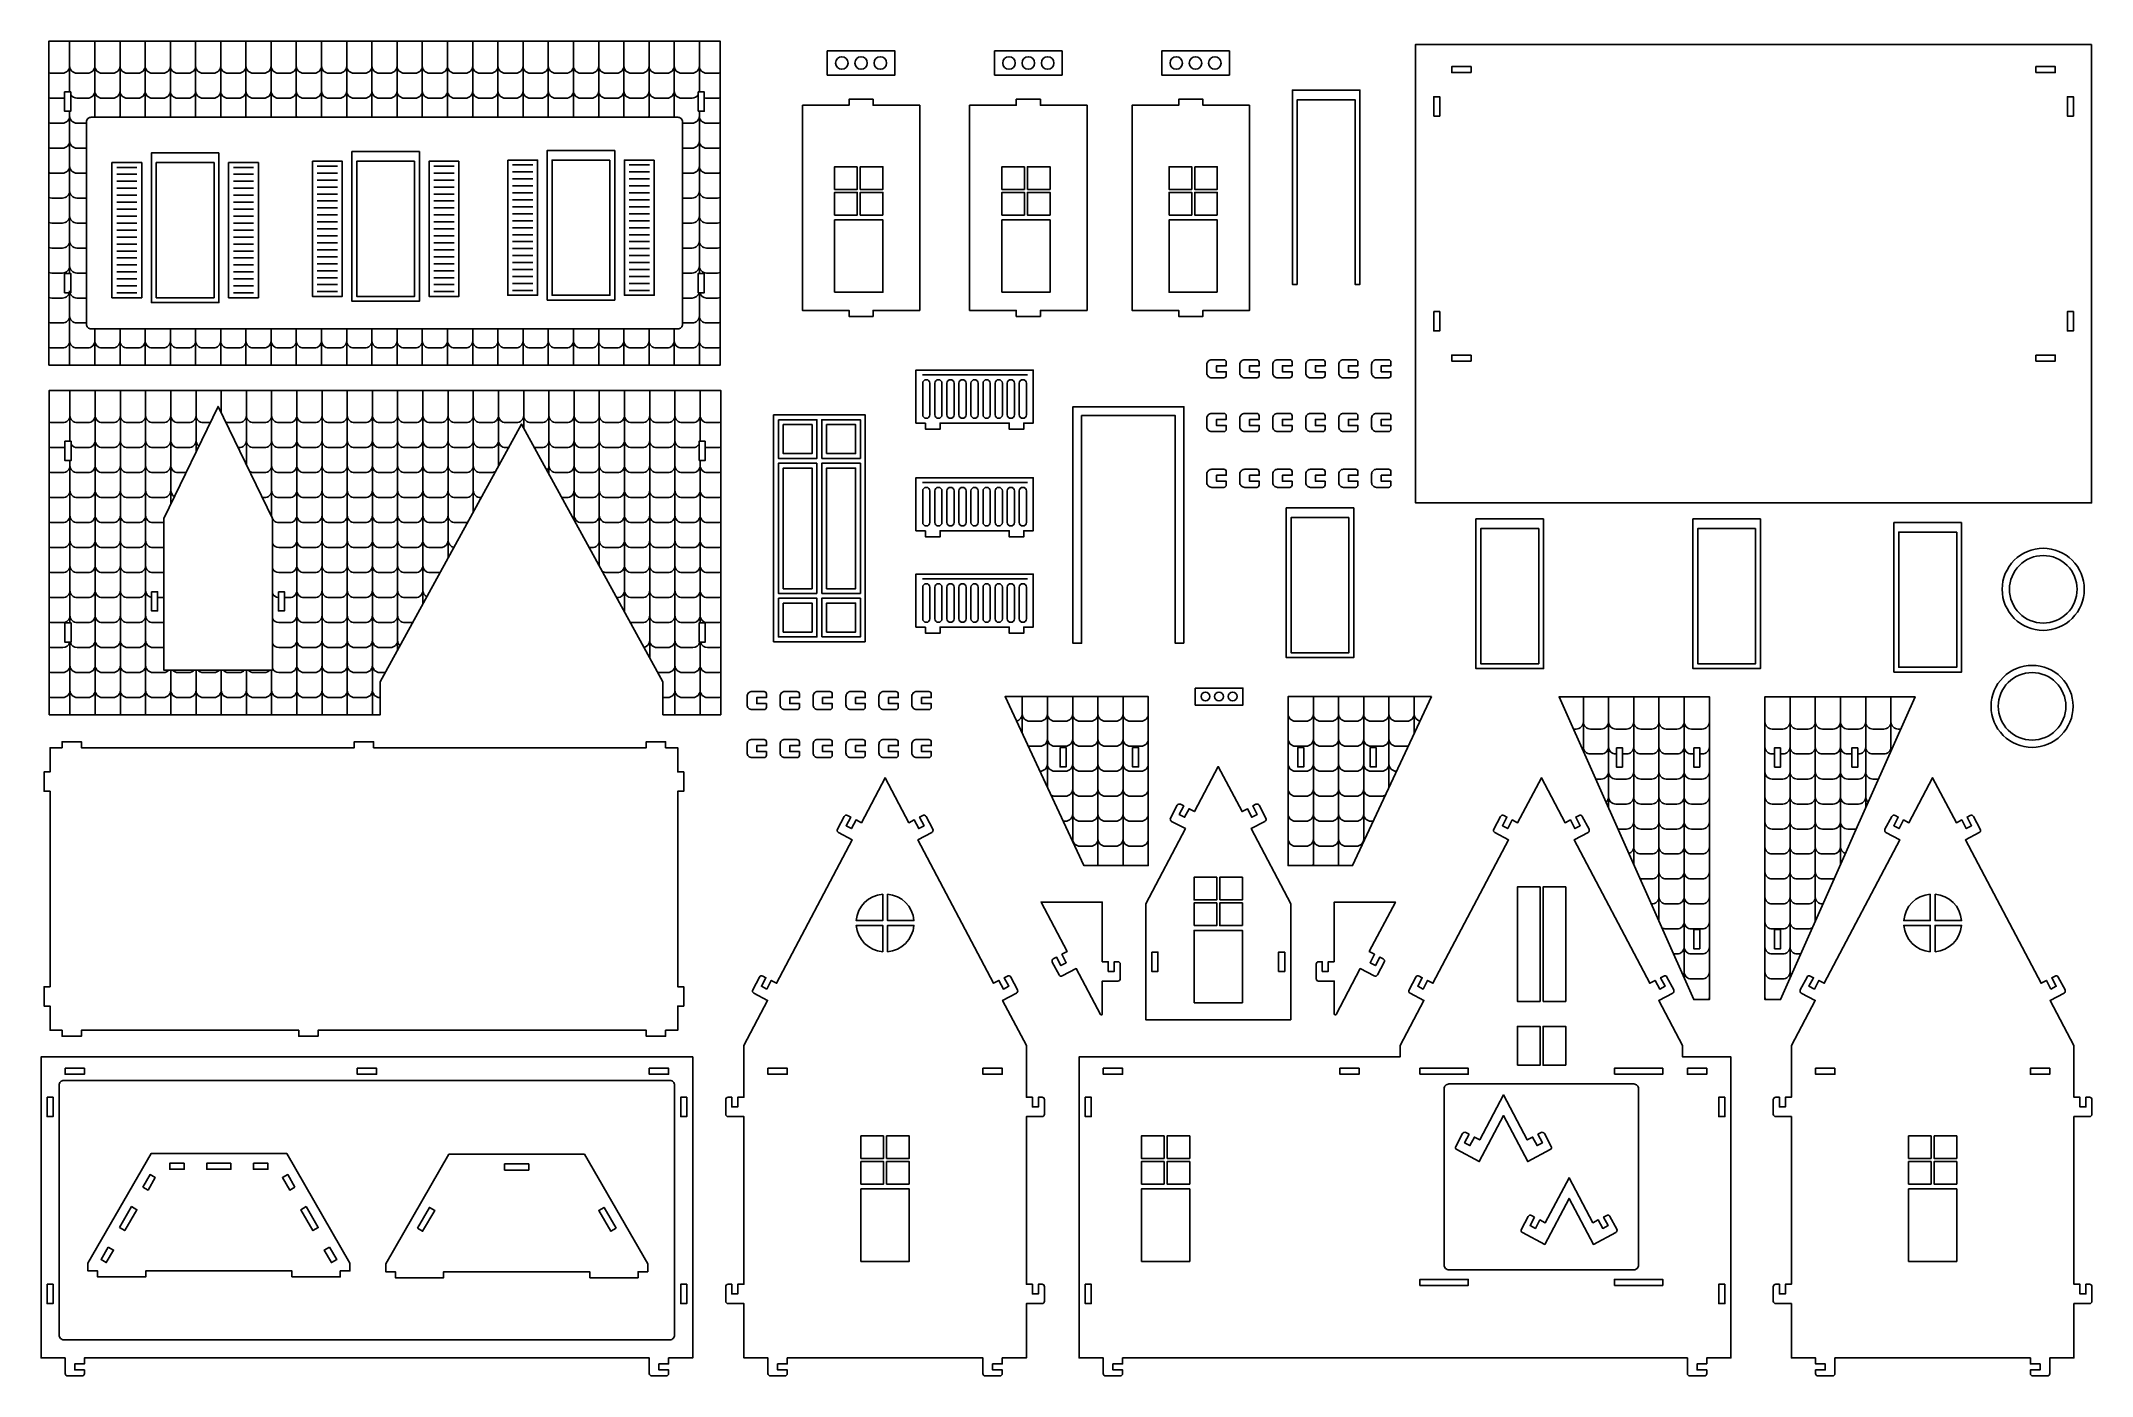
# Model space of a CAD drawing. Extents: x -2506 to 1573, y -1771 to 884.
import ezdxf

# ---------------------------------------------------------------- set-up
doc = ezdxf.new("R2010")
doc.units = 0
doc.header["$MEASUREMENT"] = 0
doc.layers.add('LAYER1', color=7, linetype='CONTINUOUS')

msp = doc.modelspace()

# ---------------------------------------------------------------- linework, layer by layer
at = {"layer": 'LAYER1'}
for p, q in [((-2448.7, 883.7), (-2448.7, 782.5)), ((-2348.5, 883.7), (-2348.5, 732.1)), ((-2248.4, 883.7), (-2248.4, 732.1)), ((-2148.2, 883.7), (-2148.2, 732.1)), ((-2048, 883.7), (-2048, 732.1)), ((-1947.8, 883.7), (-1947.8, 732.1)), ((-1847.6, 883.7), (-1847.6, 732.1)), ((-1747.4, 883.7), (-1747.4, 732.1)), ((-1647.2, 883.7), (-1647.2, 732.1)), ((-1547, 883.7), (-1547, 732.1)), ((-1446.8, 883.7), (-1446.8, 732.1)), ((-1346.6, 883.7), (-1346.6, 732.1)), ((-1246.5, 883.7), (-1246.5, 732.1)), ((-2448.7, 744.1), (-2448.7, 421.5)), ((-2448.7, 386.9), (-2448.7, 238.9)), ((-2348.5, 311.1), (-2348.5, 238.9)), ((-2248.4, 311.1), (-2248.4, 238.9)), ((-2148.2, 311.1), (-2148.2, 238.9)), ((-2048, 311.1), (-2048, 238.9)), ((-1947.8, 311.1), (-1947.8, 238.9)), ((-1847.6, 311.1), (-1847.6, 238.9)), ((-1747.4, 311.1), (-1747.4, 238.9)), ((-1647.2, 311.1), (-1647.2, 238.9)), ((-1547, 311.1), (-1547, 238.9)), ((-1446.8, 311.1), (-1446.8, 238.9)), ((-1346.6, 311.1), (-1346.6, 238.9)), ((-1246.5, 311.1), (-1246.5, 238.9))]:
    msp.add_line(p, q, dxfattribs=at)
for points in [[(-2489.8, 238.9), (-2489.8, 883.7), (-1155.4, 883.7), (-1155.4, 238.9)], [(-942.1, 863.9), (-807.7, 863.9), (-807.7, 815.9), (-942.1, 815.9)], [(-609.6, 863.9), (-475.2, 863.9), (-475.2, 815.9), (-609.6, 815.9)], [(-142.6, 863.9), (-277, 863.9), (-277, 815.9), (-142.6, 815.9)], [(1571.8, 877.1), (1571.8, -34.9), (227.8, -34.9), (227.8, 877.1)], [(338.2, 820.9), (299.8, 820.9), (299.8, 832.9), (338.2, 832.9)], [(1461.4, 820.9), (1499.8, 820.9), (1499.8, 832.9), (1461.4, 832.9)], [(-2458.6, 782.5), (-2446.6, 782.5), (-2446.6, 744.1), (-2458.6, 744.1)], [(-1198.6, 744.1), (-1186.6, 744.1), (-1186.6, 782.5), (-1198.6, 782.5)], [(-7.7, 399.6), (-7.7, 767), (107.5, 767), (107.5, 399.6), (117.1, 399.6), (117.1, 786.2), (-17.3, 786.2), (-17.3, 399.6)], [(-991.7, 755.9), (-898.9, 755.9), (-898.9, 767.9), (-850.9, 767.9), (-850.9, 755.9), (-758.2, 755.9), (-758.2, 347.9), (-850.9, 347.9), (-850.9, 335.9), (-898.9, 335.9), (-898.9, 347.9), (-991.7, 347.9)], [(-659.2, 755.9), (-566.4, 755.9), (-566.4, 767.9), (-518.4, 767.9), (-518.4, 755.9), (-425.6, 755.9), (-425.6, 347.9), (-518.4, 347.9), (-518.4, 335.9), (-566.4, 335.9), (-566.4, 347.9), (-659.2, 347.9)], [(-102.4, 755.9), (-195.1, 755.9), (-195.1, 767.9), (-243.1, 767.9), (-243.1, 755.9), (-335.9, 755.9), (-335.9, 347.9), (-243.1, 347.9), (-243.1, 335.9), (-195.1, 335.9), (-195.1, 347.9), (-102.4, 347.9)], [(263.8, 734.5), (263.8, 772.9), (275.8, 772.9), (275.8, 734.5)], [(1535.8, 734.5), (1535.8, 772.9), (1523.8, 772.9), (1523.8, 734.5)], [(-2151.8, 661.2), (-2286.2, 661.2), (-2286.2, 363.6), (-2151.8, 363.6)], [(-1753.1, 663.7), (-1887.5, 663.7), (-1887.5, 366.1), (-1753.1, 366.1)], [(-1364.6, 666), (-1499, 666), (-1499, 368.4), (-1364.6, 368.4)], [(-2364.5, 642), (-2305.4, 642), (-2305.4, 373.2), (-2364.5, 373.2)], [(-2161.4, 642), (-2276.6, 642), (-2276.6, 373.2), (-2161.4, 373.2)], [(-2073.4, 642), (-2132.6, 642), (-2132.6, 373.2), (-2073.4, 373.2)], [(-1965.9, 644.5), (-1906.7, 644.5), (-1906.7, 375.7), (-1965.9, 375.7)], [(-1762.7, 644.5), (-1877.9, 644.5), (-1877.9, 375.7), (-1762.7, 375.7)], [(-1674.7, 644.5), (-1733.9, 644.5), (-1733.9, 375.7), (-1674.7, 375.7)], [(-1577.4, 646.8), (-1518.2, 646.8), (-1518.2, 378), (-1577.4, 378)], [(-1374.2, 646.8), (-1489.4, 646.8), (-1489.4, 378), (-1374.2, 378)], [(-1286.3, 646.8), (-1345.4, 646.8), (-1345.4, 378), (-1286.3, 378)], [(-882.6, 633.5), (-927.6, 633.5), (-927.6, 588.5), (-882.6, 588.5)], [(-876.6, 588.5), (-876.6, 633.5), (-831.6, 633.5), (-831.6, 588.5)], [(-550, 633.5), (-595, 633.5), (-595, 588.5), (-550, 588.5)], [(-544, 588.5), (-544, 633.5), (-499, 633.5), (-499, 588.5)], [(-217.5, 588.5), (-217.5, 633.5), (-262.5, 633.5), (-262.5, 588.5)], [(-211.5, 633.5), (-166.5, 633.5), (-166.5, 588.5), (-211.5, 588.5)], [(-927.6, 537.5), (-927.6, 582.5), (-882.6, 582.5), (-882.6, 537.5)], [(-831.6, 537.5), (-876.6, 537.5), (-876.6, 582.5), (-831.6, 582.5)], [(-595, 537.5), (-595, 582.5), (-550, 582.5), (-550, 537.5)], [(-499, 537.5), (-544, 537.5), (-544, 582.5), (-499, 582.5)], [(-262.5, 537.5), (-217.5, 537.5), (-217.5, 582.5), (-262.5, 582.5)], [(-166.5, 537.5), (-166.5, 582.5), (-211.5, 582.5), (-211.5, 537.5)], [(-927.6, 383.9), (-831.6, 383.9), (-831.6, 527.9), (-927.6, 527.9)], [(-595, 383.9), (-499, 383.9), (-499, 527.9), (-595, 527.9)], [(-166.5, 383.9), (-262.5, 383.9), (-262.5, 527.9), (-166.5, 527.9)], [(-2458.6, 421.5), (-2446.6, 421.5), (-2446.6, 383.1), (-2458.6, 383.1)], [(-1198.6, 383.1), (-1186.6, 383.1), (-1186.6, 421.5), (-1198.6, 421.5)], [(263.8, 345.6), (263.8, 307.2), (275.8, 307.2), (275.8, 345.6)], [(1535.8, 345.6), (1535.8, 307.2), (1523.8, 307.2), (1523.8, 345.6)], [(338.2, 259.2), (299.8, 259.2), (299.8, 247.2), (338.2, 247.2)], [(1461.4, 259.2), (1499.8, 259.2), (1499.8, 247.2), (1461.4, 247.2)], [(-746.7, 123.7), (-765.9, 123.7), (-765.9, 229.3), (-532.4, 229.3), (-532.4, 123.7), (-551.6, 123.7), (-551.6, 111.7), (-580.4, 111.7), (-580.4, 123.7), (-717.9, 123.7), (-717.9, 111.7), (-746.7, 111.7)], [(-1831.1, -390.6), (-1831.1, -456.3), (-2489.1, -456.3), (-2489.1, 188.9), (-1153.8, 188.9), (-1153.8, -456.3), (-1269.1, -456.3), (-1269.1, -390.6), (-1550.1, 122)], [(-2045.6, -65.9), (-2045.6, -367.4), (-2261.7, -367.4), (-2261.7, -65.9), (-2153.6, 157)], [(-1039.4, 130.5), (-1039.4, 53.7), (-962.6, 53.7), (-962.6, 130.5)], [(-953, 53.7), (-953, 130.5), (-876.2, 130.5), (-876.2, 53.7)], [(-233, -314.2), (-233, 156.2), (-453.8, 156.2), (-453.8, -314.2), (-436.5, -314.2), (-436.5, 138.9), (-250.3, 138.9), (-250.3, -314.2)], [(-2457.9, 87.6), (-2445.9, 87.6), (-2445.9, 49.2), (-2457.9, 49.2)], [(-1197.1, 49.2), (-1185.1, 49.2), (-1185.1, 87.6), (-1197.1, 87.6)], [(-1029.8, 120.9), (-1029.8, 63.3), (-972.2, 63.3), (-972.2, 120.9)], [(-943.4, 63.3), (-943.4, 120.9), (-885.8, 120.9), (-885.8, 63.3)], [(-953, -215.1), (-876.2, -215.1), (-876.2, 44.1), (-953, 44.1)], [(-1029.8, -205.5), (-1029.8, 34.5), (-972.2, 34.5), (-972.2, -205.5)], [(-943.4, -205.5), (-885.8, -205.5), (-885.8, 34.5), (-943.4, 34.5)], [(-746.7, -90.4), (-765.9, -90.4), (-765.9, 15.2), (-532.4, 15.2), (-532.4, -90.4), (-551.6, -90.4), (-551.6, -102.4), (-580.4, -102.4), (-580.4, -90.4), (-717.9, -90.4), (-717.9, -102.4), (-746.7, -102.4)], [(104.9, -44.9), (-29.5, -44.9), (-29.5, -342.5), (104.9, -342.5)], [(95.3, -64.1), (-19.9, -64.1), (-19.9, -332.9), (95.3, -332.9)], [(482.2, -66.8), (347.8, -66.8), (347.8, -364.4), (482.2, -364.4)], [(913.5, -66.8), (779.1, -66.8), (779.1, -364.4), (913.5, -364.4)], [(1313.3, -73.9), (1178.9, -73.9), (1178.9, -371.5), (1313.3, -371.5)], [(472.6, -86), (357.4, -86), (357.4, -354.8), (472.6, -354.8)], [(903.9, -86), (788.7, -86), (788.7, -354.8), (903.9, -354.8)], [(1303.7, -93.1), (1188.5, -93.1), (1188.5, -361.9), (1303.7, -361.9)], [(-746.7, -282), (-765.9, -282), (-765.9, -176.4), (-532.4, -176.4), (-532.4, -282), (-551.6, -282), (-551.6, -294), (-580.4, -294), (-580.4, -282), (-717.9, -282), (-717.9, -294), (-746.7, -294)], [(-2285.7, -211.5), (-2273.7, -211.5), (-2273.7, -249.9), (-2285.7, -249.9)], [(-2033.6, -211.5), (-2021.5, -211.5), (-2021.5, -249.9), (-2033.6, -249.9)], [(-1039.4, -224.7), (-962.6, -224.7), (-962.6, -301.5), (-1039.4, -301.5)], [(-1029.8, -234.3), (-972.2, -234.3), (-972.2, -291.9), (-1029.8, -291.9)], [(-953, -301.5), (-876.2, -301.5), (-876.2, -224.7), (-953, -224.7)], [(-943.4, -291.9), (-885.8, -291.9), (-885.8, -234.3), (-943.4, -234.3)], [(-2457.9, -273.6), (-2445.9, -273.6), (-2445.9, -312.1), (-2457.9, -312.1)], [(-1197.1, -312.1), (-1185.1, -312.1), (-1185.1, -273.6), (-1197.1, -273.6)], [(-210.5, -403.1), (-115.7, -403.1), (-115.7, -436.9), (-210.5, -436.9)], [(-431.7, -756.4), (-431.7, -756.4), (-323, -756.4), (-303.8, -756.4), (-303.8, -420.2), (-588.6, -420.2), (-431.7, -756.4), (-431.7, -756.4), (-431.7, -756.4)], [(259.1, -420.2), (102.3, -756.4), (-6.5, -756.4), (-25.7, -756.4), (-25.7, -420.2), (259.1, -420.2), (259.1, -420.2), (259.1, -420.2), (259.1, -420.2)], [(780.7, -1022.8), (780.7, -1022.8), (513.2, -420.5), (811.9, -420.5), (811.9, -1022.8), (780.7, -1022.8), (780.7, -1022.8), (780.7, -1022.8)], [(1100.8, -690.9), (1100.8, -690.9), (1220.9, -420.5), (922.3, -420.5), (922.3, -1022.8), (953.5, -1022.8), (1081.3, -734.8), (1081.3, -734.8)], [(-2487.6, -608.4), (-2499.6, -608.4), (-2499.6, -570), (-2487.6, -570), (-2487.6, -522), (-2463.6, -522), (-2463.6, -510), (-2425.2, -510), (-2425.2, -522), (-1882.8, -522), (-1882.8, -510), (-1844.4, -510), (-1844.4, -522), (-1302, -522), (-1302, -510), (-1263.6, -510), (-1263.6, -522), (-1239.6, -522), (-1239.6, -570), (-1227.6, -570), (-1227.6, -608.4), (-1239.6, -608.4), (-1239.6, -997.2), (-1227.6, -997.2), (-1227.6, -1035.6), (-1239.6, -1035.6), (-1239.6, -1083.6), (-1263.6, -1083.6), (-1263.6, -1095.6), (-1302, -1095.6), (-1302, -1083.6), (-1954.8, -1083.6), (-1954.8, -1095.6), (-1993.2, -1095.6), (-1993.2, -1083.6), (-2425.2, -1083.6), (-2425.2, -1095.6), (-2463.6, -1095.6), (-2463.6, -1083.6), (-2487.6, -1083.6), (-2487.6, -1035.6), (-2499.6, -1035.6), (-2499.6, -997.2), (-2487.6, -997.2)], [(-479.1, -521.5), (-467.1, -521.5), (-467.1, -560), (-479.1, -560)], [(-335, -521.5), (-323, -521.5), (-323, -560), (-335, -560)], [(-335, -521.5), (-323, -521.5), (-323, -560), (-335, -560)], [(5.5, -521.5), (-6.5, -521.5), (-6.5, -560), (5.5, -560)], [(5.5, -521.5), (-6.5, -521.5), (-6.5, -560), (5.5, -560)], [(149.6, -521.5), (137.6, -521.5), (137.6, -560), (149.6, -560)], [(627, -521.8), (639, -521.8), (639, -560.3), (627, -560.3)], [(780.7, -521.8), (792.7, -521.8), (792.7, -560.3), (780.7, -560.3)], [(953.5, -521.8), (941.5, -521.8), (941.5, -560.3), (953.5, -560.3)], [(1107.2, -521.8), (1095.2, -521.8), (1095.2, -560.3), (1107.2, -560.3)], [(-167.7, -779.4), (-212.7, -779.4), (-212.7, -824.5), (-167.7, -824.5)], [(-161.7, -824.5), (-161.7, -779.4), (-116.7, -779.4), (-116.7, -824.5)], [(475.2, -798.6), (430.2, -798.6), (430.2, -1026.4), (475.2, -1026.4)], [(481.2, -1026.4), (481.2, -798.6), (526.2, -798.6), (526.2, -1026.4)], [(-212.7, -875.5), (-212.7, -830.5), (-167.7, -830.5), (-167.7, -875.5)], [(-116.7, -875.5), (-161.7, -875.5), (-161.7, -830.5), (-116.7, -830.5)], [(-212.7, -1029.2), (-116.7, -1029.2), (-116.7, -885.1), (-212.7, -885.1)], [(792.7, -883.1), (780.7, -883.1), (780.7, -921.5), (792.7, -921.5)], [(941.5, -883.1), (953.5, -883.1), (953.5, -921.5), (941.5, -921.5)], [(-296.8, -928.3), (-284.8, -928.3), (-284.8, -966.8), (-296.8, -966.8)], [(-32.6, -928.3), (-44.6, -928.3), (-44.6, -966.8), (-32.6, -966.8)], [(430.2, -1153.5), (430.2, -1076), (475.2, -1076), (475.2, -1153.5)], [(526.2, -1153.5), (481.2, -1153.5), (481.2, -1076), (526.2, -1076)], [(-2457.6, -1159.4), (-2457.6, -1171.4), (-2419.2, -1171.4), (-2419.2, -1159.4)], [(-1876.8, -1159.4), (-1876.8, -1171.4), (-1838.4, -1171.4), (-1838.4, -1159.4)], [(-1296, -1159.4), (-1296, -1171.4), (-1257.6, -1171.4), (-1257.6, -1159.4)], [(-1060, -1159.4), (-1060, -1171.4), (-1021.6, -1171.4), (-1021.6, -1159.4)], [(-632.7, -1159.4), (-632.7, -1171.4), (-594.3, -1171.4), (-594.3, -1159.4)], [(-393.3, -1159.4), (-393.3, -1171.4), (-354.9, -1171.4), (-354.9, -1159.4)], [(77.1, -1159.4), (77.1, -1171.4), (115.5, -1171.4), (115.5, -1159.4)], [(236.5, -1171.4), (332.5, -1171.4), (332.5, -1159.4), (236.5, -1159.4)], [(623.2, -1171.4), (719.2, -1171.4), (719.2, -1159.4), (623.2, -1159.4)], [(768.3, -1159.4), (768.3, -1171.4), (806.7, -1171.4), (806.7, -1159.4)], [(1061.5, -1159.4), (1061.5, -1171.4), (1023.1, -1171.4), (1023.1, -1159.4)], [(1488.7, -1159.4), (1488.7, -1171.4), (1450.3, -1171.4), (1450.3, -1159.4)], [(-2493.6, -1217), (-2481.6, -1217), (-2481.6, -1255.4), (-2493.6, -1255.4)], [(-1221.6, -1217), (-1233.6, -1217), (-1233.6, -1255.4), (-1221.6, -1255.4)], [(-429.3, -1217), (-417.3, -1217), (-417.3, -1255.4), (-429.3, -1255.4)], [(842.7, -1217), (830.7, -1217), (830.7, -1255.4), (842.7, -1255.4)], [(-830.1, -1293.8), (-875.1, -1293.8), (-875.1, -1338.8), (-830.1, -1338.8)], [(-824.1, -1338.8), (-824.1, -1293.8), (-779.1, -1293.8), (-779.1, -1338.8)], [(-272.3, -1293.8), (-317.3, -1293.8), (-317.3, -1338.8), (-272.3, -1338.8)], [(-266.3, -1338.8), (-266.3, -1293.8), (-221.3, -1293.8), (-221.3, -1338.8)], [(1252.9, -1338.8), (1252.9, -1293.8), (1207.9, -1293.8), (1207.9, -1338.8)], [(1258.9, -1293.8), (1303.9, -1293.8), (1303.9, -1338.8), (1258.9, -1338.8)], [(-2006.6, -1574.5), (-2006.6, -1562.5), (-2297.2, -1562.5), (-2297.2, -1574.5), (-2393.2, -1574.5), (-2393.2, -1562.5), (-2412.4, -1562.5), (-2412.4, -1546.9), (-2286.7, -1329), (-2017.1, -1329), (-1891.4, -1546.9), (-1891.4, -1562.5), (-1910.6, -1562.5), (-1910.6, -1574.5)], [(-1414.3, -1575.9), (-1414.3, -1563.9), (-1705, -1563.9), (-1705, -1575.9), (-1801, -1575.9), (-1801, -1563.9), (-1820.2, -1563.9), (-1820.2, -1548.3), (-1694.4, -1330.5), (-1424.9, -1330.5), (-1299.1, -1548.3), (-1299.1, -1563.9), (-1318.3, -1563.9), (-1318.3, -1575.9)], [(-875.1, -1389.8), (-875.1, -1344.8), (-830.1, -1344.8), (-830.1, -1389.8)], [(-779.1, -1389.8), (-824.1, -1389.8), (-824.1, -1344.8), (-779.1, -1344.8)], [(-317.3, -1389.8), (-317.3, -1344.8), (-272.3, -1344.8), (-272.3, -1389.8)], [(-221.3, -1389.8), (-266.3, -1389.8), (-266.3, -1344.8), (-221.3, -1344.8)], [(1207.9, -1389.8), (1252.9, -1389.8), (1252.9, -1344.8), (1207.9, -1344.8)], [(1303.9, -1389.8), (1303.9, -1344.8), (1258.9, -1344.8), (1258.9, -1389.8)], [(-2303.1, -1395.8), (-2288.7, -1370.9), (-2278.3, -1376.9), (-2292.7, -1401.8)], [(-2220.7, -1348.2), (-2249.5, -1348.2), (-2249.5, -1360.2), (-2220.7, -1360.2)], [(-2127.9, -1348.2), (-2175.9, -1348.2), (-2175.9, -1360.2), (-2127.9, -1360.2)], [(-2083.1, -1348.2), (-2054.3, -1348.2), (-2054.3, -1360.2), (-2083.1, -1360.2)], [(-2000.7, -1395.8), (-2015.1, -1370.9), (-2025.5, -1376.9), (-2011.1, -1401.8)], [(-1583.7, -1349.7), (-1535.7, -1349.7), (-1535.7, -1361.7), (-1583.7, -1361.7)], [(-875.1, -1543.4), (-779.1, -1543.4), (-779.1, -1399.4), (-875.1, -1399.4)], [(-317.3, -1543.4), (-221.3, -1543.4), (-221.3, -1399.4), (-317.3, -1399.4)], [(1303.9, -1543.4), (1207.9, -1543.4), (1207.9, -1399.4), (1303.9, -1399.4)], [(-2349.4, -1476.1), (-2325.4, -1434.6), (-2315, -1440.6), (-2339, -1482.1)], [(-1978.4, -1434.6), (-1954.4, -1476.1), (-1964.8, -1482.1), (-1988.8, -1440.6)], [(-1757.2, -1477.6), (-1733.2, -1436), (-1722.8, -1442), (-1746.8, -1483.6)], [(-1362.1, -1477.6), (-1386.1, -1436), (-1396.5, -1442), (-1372.5, -1483.6)], [(-2371.8, -1514.9), (-2386.2, -1539.8), (-2375.8, -1545.8), (-2361.4, -1520.9)], [(-1932, -1514.9), (-1917.6, -1539.8), (-1928, -1545.8), (-1942.4, -1520.9)], [(-2493.6, -1589), (-2481.6, -1589), (-2481.6, -1627.4), (-2493.6, -1627.4)], [(-1221.6, -1589), (-1233.6, -1589), (-1233.6, -1627.4), (-1221.6, -1627.4)], [(-429.3, -1589), (-417.3, -1589), (-417.3, -1627.4), (-429.3, -1627.4)], [(236.5, -1591.4), (332.5, -1591.4), (332.5, -1579.4), (236.5, -1579.4)], [(623.2, -1591.4), (719.2, -1591.4), (719.2, -1579.4), (623.2, -1579.4)], [(842.7, -1589), (830.7, -1589), (830.7, -1627.4), (842.7, -1627.4)]]:
    msp.add_lwpolyline(points, close=True, dxfattribs=at)
for points in [[(-2398.6, 732.1), (-2398.6, 883.7)], [(-2298.5, 732.1), (-2298.5, 883.7)], [(-2198.3, 732.1), (-2198.3, 883.7)], [(-2098.1, 732.1), (-2098.1, 883.7)], [(-1997.9, 732.1), (-1997.9, 883.7)], [(-1897.7, 732.1), (-1897.7, 883.7)], [(-1797.5, 732.1), (-1797.5, 883.7)], [(-1697.3, 732.1), (-1697.3, 883.7)], [(-1597.1, 732.1), (-1597.1, 883.7)], [(-1496.9, 732.1), (-1496.9, 883.7)], [(-1396.7, 732.1), (-1396.7, 883.7)], [(-1296.6, 732.1), (-1296.6, 883.7)], [(-1196.4, 782.5), (-1196.4, 883.7)], [(-2448.7, 784.4), (-2448.7, 784.4)], [(-2348.5, 734.7), (-2348.5, 734.7)], [(-2248.4, 734.7), (-2248.4, 734.7)], [(-2148.2, 734.7), (-2148.2, 734.7)], [(-2048, 734.7), (-2048, 734.7)], [(-1947.8, 734.7), (-1947.8, 734.7)], [(-1847.6, 734.7), (-1847.6, 734.7)], [(-1747.4, 734.7), (-1747.4, 734.7)], [(-1647.2, 734.7), (-1647.2, 734.7)], [(-1547, 734.7), (-1547, 734.7)], [(-1446.8, 734.7), (-1446.8, 734.7)], [(-1346.6, 734.7), (-1346.6, 734.7)], [(-1246.5, 734.7), (-1246.5, 734.7)], [(-1196.4, 421.5), (-1196.4, 744.1)], [(-2315, 632.4), (-2354.9, 632.4)], [(-2315, 618.6), (-2354.9, 618.6)], [(-2083, 632.4), (-2123, 632.4)], [(-2083, 618.6), (-2123, 618.6)], [(-1916.3, 634.9), (-1956.3, 634.9)], [(-1916.3, 621), (-1956.3, 621)], [(-1684.3, 634.9), (-1724.3, 634.9)], [(-1684.3, 621), (-1724.3, 621)], [(-1527.8, 637.2), (-1567.8, 637.2)], [(-1527.8, 623.3), (-1567.8, 623.3)], [(-1295.9, 637.2), (-1335.8, 637.2)], [(-1295.9, 623.3), (-1335.8, 623.3)], [(-2315, 604.7), (-2354.9, 604.7)], [(-2315, 590.8), (-2354.9, 590.8)], [(-2315, 577), (-2354.9, 577)], [(-2083, 604.7), (-2123, 604.7)], [(-2083, 590.8), (-2123, 590.8)], [(-2083, 577), (-2123, 577)], [(-1916.3, 607.2), (-1956.3, 607.2)], [(-1916.3, 593.3), (-1956.3, 593.3)], [(-1916.3, 579.4), (-1956.3, 579.4)], [(-1684.3, 607.2), (-1724.3, 607.2)], [(-1684.3, 593.3), (-1724.3, 593.3)], [(-1684.3, 579.4), (-1724.3, 579.4)], [(-1527.8, 609.5), (-1567.8, 609.5)], [(-1527.8, 595.6), (-1567.8, 595.6)], [(-1527.8, 581.7), (-1567.8, 581.7)], [(-1295.9, 609.5), (-1335.8, 609.5)], [(-1295.9, 595.6), (-1335.8, 595.6)], [(-1295.9, 581.7), (-1335.8, 581.7)], [(-2315, 563.1), (-2354.9, 563.1)], [(-2315, 549.2), (-2354.9, 549.2)], [(-2315, 535.4), (-2354.9, 535.4)], [(-2083, 563.1), (-2123, 563.1)], [(-2083, 549.2), (-2123, 549.2)], [(-2083, 535.4), (-2123, 535.4)], [(-1916.3, 565.6), (-1956.3, 565.6)], [(-1916.3, 551.7), (-1956.3, 551.7)], [(-1916.3, 537.8), (-1956.3, 537.8)], [(-1684.3, 565.6), (-1724.3, 565.6)], [(-1684.3, 551.7), (-1724.3, 551.7)], [(-1684.3, 537.8), (-1724.3, 537.8)], [(-1527.8, 567.9), (-1567.8, 567.9)], [(-1527.8, 554), (-1567.8, 554)], [(-1527.8, 540.1), (-1567.8, 540.1)], [(-1295.9, 567.9), (-1335.8, 567.9)], [(-1295.9, 554), (-1335.8, 554)], [(-1295.9, 540.1), (-1335.8, 540.1)], [(-2315, 521.5), (-2354.9, 521.5)], [(-2315, 507.6), (-2354.9, 507.6)], [(-2315, 493.8), (-2354.9, 493.8)], [(-2083, 521.5), (-2123, 521.5)], [(-2083, 507.6), (-2123, 507.6)], [(-2083, 493.8), (-2123, 493.8)], [(-1916.3, 524), (-1956.3, 524)], [(-1916.3, 510.1), (-1956.3, 510.1)], [(-1916.3, 496.2), (-1956.3, 496.2)], [(-1684.3, 524), (-1724.3, 524)], [(-1684.3, 510.1), (-1724.3, 510.1)], [(-1684.3, 496.2), (-1724.3, 496.2)], [(-1527.8, 526.3), (-1567.8, 526.3)], [(-1527.8, 512.4), (-1567.8, 512.4)], [(-1527.8, 498.5), (-1567.8, 498.5)], [(-1295.9, 526.3), (-1335.8, 526.3)], [(-1295.9, 512.4), (-1335.8, 512.4)], [(-1295.9, 498.5), (-1335.8, 498.5)], [(-2315, 479.9), (-2354.9, 479.9)], [(-2315, 466), (-2354.9, 466)], [(-2315, 452.2), (-2354.9, 452.2)], [(-2083, 479.9), (-2123, 479.9)], [(-2083, 466), (-2123, 466)], [(-2083, 452.2), (-2123, 452.2)], [(-1916.3, 482.4), (-1956.3, 482.4)], [(-1916.3, 468.5), (-1956.3, 468.5)], [(-1916.3, 454.6), (-1956.3, 454.6)], [(-1684.3, 482.4), (-1724.3, 482.4)], [(-1684.3, 468.5), (-1724.3, 468.5)], [(-1684.3, 454.6), (-1724.3, 454.6)], [(-1527.8, 484.7), (-1567.8, 484.7)], [(-1527.8, 470.8), (-1567.8, 470.8)], [(-1527.8, 456.9), (-1567.8, 456.9)], [(-1295.9, 484.7), (-1335.8, 484.7)], [(-1295.9, 470.8), (-1335.8, 470.8)], [(-1295.9, 456.9), (-1335.8, 456.9)], [(-2448.7, 436.6), (-2448.7, 436.6)], [(-2315, 438.3), (-2354.9, 438.3)], [(-2315, 424.4), (-2354.9, 424.4)], [(-2315, 410.6), (-2354.9, 410.6)], [(-2083, 438.3), (-2123, 438.3)], [(-2083, 424.4), (-2123, 424.4)], [(-2083, 410.6), (-2123, 410.6)], [(-1916.3, 440.8), (-1956.3, 440.8)], [(-1916.3, 426.9), (-1956.3, 426.9)], [(-1916.3, 413), (-1956.3, 413)], [(-1684.3, 440.8), (-1724.3, 440.8)], [(-1684.3, 426.9), (-1724.3, 426.9)], [(-1684.3, 413), (-1724.3, 413)], [(-1527.8, 443.1), (-1567.8, 443.1)], [(-1527.8, 429.2), (-1567.8, 429.2)], [(-1527.8, 415.3), (-1567.8, 415.3)], [(-1295.9, 443.1), (-1335.8, 443.1)], [(-1295.9, 429.2), (-1335.8, 429.2)], [(-1295.9, 415.3), (-1335.8, 415.3)], [(-2315, 396.7), (-2354.9, 396.7)], [(-2315, 382.8), (-2354.9, 382.8)], [(-2083, 396.7), (-2123, 396.7)], [(-2083, 382.8), (-2123, 382.8)], [(-1916.3, 399.2), (-1956.3, 399.2)], [(-1916.3, 385.3), (-1956.3, 385.3)], [(-1684.3, 399.2), (-1724.3, 399.2)], [(-1684.3, 385.3), (-1724.3, 385.3)], [(-1527.8, 401.5), (-1567.8, 401.5)], [(-1527.8, 387.6), (-1567.8, 387.6)], [(-1295.9, 401.5), (-1335.8, 401.5)], [(-1295.9, 387.6), (-1335.8, 387.6)], [(-1196.4, 238.9), (-1196.4, 383.1)], [(-2448.7, 287.6), (-2448.7, 287.6)], [(-2398.6, 238.9), (-2398.6, 311.1)], [(-2348.5, 287.6), (-2348.5, 287.6)], [(-2298.5, 238.9), (-2298.5, 311.1)], [(-2248.4, 287.6), (-2248.4, 287.6)], [(-2198.3, 238.9), (-2198.3, 311.1)], [(-2148.2, 287.6), (-2148.2, 287.6)], [(-2098.1, 238.9), (-2098.1, 311.1)], [(-2048, 287.6), (-2048, 287.6)], [(-1997.9, 238.9), (-1997.9, 311.1)], [(-1947.8, 287.6), (-1947.8, 287.6)], [(-1897.7, 238.9), (-1897.7, 311.1)], [(-1847.6, 287.6), (-1847.6, 287.6)], [(-1797.5, 238.9), (-1797.5, 311.1)], [(-1747.4, 287.6), (-1747.4, 287.6)], [(-1697.3, 238.9), (-1697.3, 311.1)], [(-1647.2, 287.6), (-1647.2, 287.6)], [(-1597.1, 238.9), (-1597.1, 311.1)], [(-1547, 287.6), (-1547, 287.6)], [(-1496.9, 238.9), (-1496.9, 311.1)], [(-1446.8, 287.6), (-1446.8, 287.6)], [(-1396.7, 238.9), (-1396.7, 311.1)], [(-1346.6, 287.6), (-1346.6, 287.6)], [(-1296.6, 238.9), (-1296.6, 311.1)], [(-1246.5, 287.6), (-1246.5, 287.6)], [(-752.8, 219.7), (-543.7, 219.7)], [(-2147.3, 188.9), (-2147.3, 143.9)], [(-2147.3, 188.9), (-2147.3, 143.9)], [(-1545.8, 139.2), (-1545.8, 114)], [(-1545.8, 139.2), (-1545.8, 114)], [(-866.6, -311.1), (-1049, -311.1), (-1049, 140.1), (-866.6, 140.1), (-866.6, -311.1)], [(-1049, 140.1), (-1049, 140.1)], [(-2448.1, 89.5), (-2448.1, 87.6)], [(-2448.1, 89.5), (-2448.1, 87.6)], [(-2197.4, 66.7), (-2197.4, 89.5)], [(-2197.4, 66.7), (-2197.4, 89.5)], [(-2197.4, 66.7), (-2197.4, 89.5)], [(-2097.2, 40.5), (-2097.2, 89.5)], [(-2097.2, 40.5), (-2097.2, 89.5)], [(-1194.9, 87.6), (-1194.9, 89.5)], [(-1194.9, 87.6), (-1194.9, 89.5)], [(-962.6, -215.1), (-1039.4, -215.1), (-1039.4, 44.1), (-962.6, 44.1)], [(-962.6, -215.1), (-962.6, 44.1)], [(-1595.9, 38.5), (-1595.9, 39.8)], [(-1595.9, 38.5), (-1595.9, 39.8)], [(-1495.6, 22.6), (-1495.6, 39.8)], [(-1495.6, 22.6), (-1495.6, 39.8)], [(-752.8, 5.6), (-543.7, 5.6)], [(-2247.5, -9.9), (-2247.5, -36.7)], [(-1646, -9.9), (-1646, -52.9)], [(-1646, -9.9), (-1646, -52.9)], [(-2047, -59.6), (-2047, -62.8)], [(-2047, -59.6), (-2047, -62.8)], [(-1696.2, -71), (-1696.2, -59.6)], [(-1696.2, -71), (-1696.2, -59.6)], [(-1696.2, -144.4), (-1696.2, -59.6)], [(-1445.5, -59.6), (-1445.5, -68.8)], [(-1445.5, -59.6), (-1445.5, -68.8)], [(-1696.2, -144.4), (-1696.2, -116.6)], [(-1395.4, -160.3), (-1395.4, -159.1)], [(-1395.4, -160.3), (-1395.4, -159.1)], [(-752.8, -186), (-543.7, -186)], [(-1746.3, -208.8), (-1746.3, -235.8)], [(-1746.3, -208.8), (-1746.3, -235.8)], [(-1345.3, -208.8), (-1345.3, -251.7)], [(-1345.3, -208.8), (-1345.3, -251.7)], [(-2448.1, -258.5), (-2448.1, -273.6)], [(-2448.1, -258.5), (-2448.1, -273.6)], [(-1194.9, -273.6), (-1194.9, -258.5)], [(-1194.9, -273.6), (-1194.9, -258.5)], [(-1796.4, -327.3), (-1796.4, -308.2)], [(-1796.4, -327.3), (-1796.4, -308.2)], [(-1295.1, -343.2), (-1295.1, -308.2)], [(-1295.1, -343.2), (-1295.1, -308.2)], [(-2448.1, -407.6), (-2448.1, -456.3)], [(-2448.1, -407.6), (-2448.1, -456.3)], [(-2397.9, -456.3), (-2397.9, -407.6)], [(-2397.9, -456.3), (-2397.9, -407.6)], [(-2347.8, -407.6), (-2347.8, -456.3)], [(-2347.8, -407.6), (-2347.8, -456.3)], [(-2297.7, -456.3), (-2297.7, -407.6)], [(-2297.7, -456.3), (-2297.7, -407.6)], [(-2247.5, -407.6), (-2247.5, -456.3)], [(-2247.5, -407.6), (-2247.5, -456.3)], [(-2197.4, -456.3), (-2197.4, -407.6)], [(-2197.4, -456.3), (-2197.4, -407.6)], [(-2147.3, -456.3), (-2147.3, -407.6)], [(-2097.2, -456.3), (-2097.2, -407.6)], [(-2097.2, -456.3), (-2097.2, -407.6)], [(-2097.2, -456.3), (-2097.2, -407.6)], [(-2097.2, -456.3), (-2097.2, -407.6)], [(-2047, -407.6), (-2047, -456.3)], [(-2047, -407.6), (-2047, -456.3)], [(-1996.9, -456.3), (-1996.9, -407.6)], [(-1996.9, -456.3), (-1996.9, -407.6)], [(-1946.8, -407.6), (-1946.8, -456.3)], [(-1946.8, -407.6), (-1946.8, -456.3)], [(-1896.7, -456.3), (-1896.7, -407.6)], [(-1896.7, -456.3), (-1896.7, -407.6)], [(-1846.5, -407.6), (-1846.5, -456.3)], [(-1846.5, -407.6), (-1846.5, -456.3)], [(-1245, -407.6), (-1245, -456.3)], [(-1245, -407.6), (-1245, -456.3)], [(-1194.9, -456.3), (-1194.9, -407.6)], [(-1194.9, -456.3), (-1194.9, -407.6)], [(-554.4, -493.4), (-554.4, -454.6)], [(225, -493.4), (225, -454.6)], [(561.3, -528.7), (561.3, -519.9)], [(561.3, -528.7), (561.3, -519.9)], [(1172.9, -528.7), (1172.9, -519.9)], [(1172.9, -528.7), (1172.9, -519.9)], [(-504.3, -554), (-504.3, -600.9)], [(-504.3, -554), (-504.3, -600.9)], [(174.8, -554), (174.8, -600.9)], [(174.8, -554), (174.8, -600.9)], [(611.4, -619.4), (611.4, -641.5)], [(611.4, -619.4), (611.4, -641.5)], [(1122.8, -619.4), (1122.8, -641.5)], [(1122.8, -619.4), (1122.8, -641.5)], [(-454.1, -708.3), (-454.1, -703.2)], [(-454.1, -708.3), (-454.1, -703.2)], [(124.7, -708.3), (124.7, -703.2)], [(124.7, -708.3), (124.7, -703.2)], [(661.5, -754.4), (661.5, -718.8)], [(661.5, -754.4), (661.5, -718.8)], [(1072.6, -754.4), (1072.6, -718.8)], [(1072.6, -754.4), (1072.6, -718.8)], [(711.6, -818.2), (711.6, -867.3)], [(711.6, -818.2), (711.6, -867.3)], [(1022.5, -818.2), (1022.5, -867.3)], [(1022.5, -818.2), (1022.5, -867.3)], [(761.8, -980.2), (761.8, -967.3)], [(761.8, -980.2), (761.8, -967.3)], [(972.4, -980.2), (972.4, -967.3)], [(972.4, -980.2), (972.4, -967.3)], [(811.9, -1017), (811.9, -1022.8)], [(922.3, -1017), (922.3, -1022.8)], [(758.7, -1133.4), (758.7, -1133.4)]]:
    msp.add_lwpolyline(points, dxfattribs=at)
for points in [[(-2448.7, 834.1, -0.414214), (-2463.1, 819.7), (-2484.4, 819.7, -0.094829), (-2489.8, 820.7)], [(-2448.7, 834.1, 0.414214), (-2434.3, 819.7), (-2413, 819.7, 0.414214), (-2398.6, 834.1)], [(-2348.5, 834.1, -0.414214), (-2362.9, 819.7), (-2384.2, 819.7, -0.414214), (-2398.6, 834.1)], [(-2348.5, 834.1, 0.414214), (-2334.1, 819.7), (-2312.9, 819.7, 0.414214), (-2298.5, 834.1)], [(-2248.4, 834.1, -0.414214), (-2262.8, 819.7), (-2284.1, 819.7, -0.414214), (-2298.5, 834.1)], [(-2248.4, 834.1, 0.414214), (-2234, 819.7), (-2212.7, 819.7, 0.414214), (-2198.3, 834.1)], [(-2148.2, 834.1, -0.414214), (-2162.6, 819.7), (-2183.9, 819.7, -0.414214), (-2198.3, 834.1)], [(-2148.2, 834.1, 0.414214), (-2133.8, 819.7), (-2112.5, 819.7, 0.414214), (-2098.1, 834.1)], [(-2048, 834.1, -0.414214), (-2062.4, 819.7), (-2083.7, 819.7, -0.414214), (-2098.1, 834.1)], [(-2048, 834.1, 0.414214), (-2033.6, 819.7), (-2012.3, 819.7, 0.414214), (-1997.9, 834.1)], [(-1947.8, 834.1, -0.414214), (-1962.2, 819.7), (-1983.5, 819.7, -0.414214), (-1997.9, 834.1)], [(-1947.8, 834.1, 0.414214), (-1933.4, 819.7), (-1912.1, 819.7, 0.414214), (-1897.7, 834.1)], [(-1847.6, 834.1, -0.414214), (-1862, 819.7), (-1883.3, 819.7, -0.414214), (-1897.7, 834.1)], [(-1847.6, 834.1, 0.414214), (-1833.2, 819.7), (-1811.9, 819.7, 0.414214), (-1797.5, 834.1)], [(-1747.4, 834.1, -0.414214), (-1761.8, 819.7), (-1783.1, 819.7, -0.414214), (-1797.5, 834.1)], [(-1747.4, 834.1, 0.414214), (-1733, 819.7), (-1711.7, 819.7, 0.414214), (-1697.3, 834.1)], [(-1647.2, 834.1, -0.414214), (-1661.6, 819.7), (-1682.9, 819.7, -0.414214), (-1697.3, 834.1)], [(-1647.2, 834.1, 0.414214), (-1632.8, 819.7), (-1611.5, 819.7, 0.414214), (-1597.1, 834.1)], [(-1547, 834.1, -0.414214), (-1561.4, 819.7), (-1582.7, 819.7, -0.414214), (-1597.1, 834.1)], [(-1547, 834.1, 0.414214), (-1532.6, 819.7), (-1511.3, 819.7, 0.414214), (-1496.9, 834.1)], [(-1446.8, 834.1, -0.414214), (-1461.2, 819.7), (-1482.5, 819.7, -0.414214), (-1496.9, 834.1)], [(-1446.8, 834.1, 0.414214), (-1432.4, 819.7), (-1411.1, 819.7, 0.414214), (-1396.7, 834.1)], [(-1346.6, 834.1, -0.414214), (-1361, 819.7), (-1382.3, 819.7, -0.414214), (-1396.7, 834.1)], [(-1346.6, 834.1, 0.414214), (-1332.2, 819.7), (-1311, 819.7, 0.414214), (-1296.6, 834.1)], [(-1246.5, 834.1, -0.414214), (-1260.9, 819.7), (-1282.2, 819.7, -0.414214), (-1296.6, 834.1)], [(-1246.5, 834.1, 0.414214), (-1232.1, 819.7), (-1210.8, 819.7, 0.414214), (-1196.4, 834.1)], [(-1155.4, 820.7, -0.094829), (-1160.7, 819.7), (-1182, 819.7, -0.414214), (-1196.4, 834.1)], [(-2448.7, 784.4, -0.033199), (-2448.9, 782.5)], [(-2448.7, 784.4, 0.033199), (-2448.6, 782.5)], [(-2446.6, 776.7, 0.258622), (-2434.3, 770), (-2413, 770, 0.414214), (-2398.6, 784.4)], [(-2348.5, 784.4, -0.414214), (-2362.9, 770), (-2384.2, 770, -0.414214), (-2398.6, 784.4)], [(-2348.5, 784.4, 0.414214), (-2334.1, 770), (-2312.9, 770, 0.414214), (-2298.5, 784.4)], [(-2248.4, 784.4, -0.414214), (-2262.8, 770), (-2284.1, 770, -0.414214), (-2298.5, 784.4)], [(-2248.4, 784.4, 0.414214), (-2234, 770), (-2212.7, 770, 0.414214), (-2198.3, 784.4)], [(-2148.2, 784.4, -0.414214), (-2162.6, 770), (-2183.9, 770, -0.414214), (-2198.3, 784.4)], [(-2148.2, 784.4, 0.414214), (-2133.8, 770), (-2112.5, 770, 0.414214), (-2098.1, 784.4)], [(-2048, 784.4, -0.414214), (-2062.4, 770), (-2083.7, 770, -0.414214), (-2098.1, 784.4)], [(-2048, 784.4, 0.414214), (-2033.6, 770), (-2012.3, 770, 0.414214), (-1997.9, 784.4)], [(-1947.8, 784.4, -0.414214), (-1962.2, 770), (-1983.5, 770, -0.414214), (-1997.9, 784.4)], [(-1947.8, 784.4, 0.414214), (-1933.4, 770), (-1912.1, 770, 0.414214), (-1897.7, 784.4)], [(-1847.6, 784.4, -0.414214), (-1862, 770), (-1883.3, 770, -0.414214), (-1897.7, 784.4)], [(-1847.6, 784.4, 0.414214), (-1833.2, 770), (-1811.9, 770, 0.414214), (-1797.5, 784.4)], [(-1747.4, 784.4, -0.414214), (-1761.8, 770), (-1783.1, 770, -0.414214), (-1797.5, 784.4)], [(-1747.4, 784.4, 0.414214), (-1733, 770), (-1711.7, 770, 0.414214), (-1697.3, 784.4)], [(-1647.2, 784.4, -0.414214), (-1661.6, 770), (-1682.9, 770, -0.414214), (-1697.3, 784.4)], [(-1647.2, 784.4, 0.414214), (-1632.8, 770), (-1611.5, 770, 0.414214), (-1597.1, 784.4)], [(-1547, 784.4, -0.414214), (-1561.4, 770), (-1582.7, 770, -0.414214), (-1597.1, 784.4)], [(-1547, 784.4, 0.414214), (-1532.6, 770), (-1511.3, 770, 0.414214), (-1496.9, 784.4)], [(-1446.8, 784.4, -0.414214), (-1461.2, 770), (-1482.5, 770, -0.414214), (-1496.9, 784.4)], [(-1446.8, 784.4, 0.414214), (-1432.4, 770), (-1411.1, 770, 0.414214), (-1396.7, 784.4)], [(-1346.6, 784.4, -0.414214), (-1361, 770), (-1382.3, 770, -0.414214), (-1396.7, 784.4)], [(-1346.6, 784.4, 0.414214), (-1332.2, 770), (-1311, 770, 0.414214), (-1296.6, 784.4)], [(-1246.5, 784.4, -0.414214), (-1260.9, 770), (-1282.2, 770, -0.414214), (-1296.6, 784.4)], [(-1246.5, 784.4, 0.414214), (-1232.1, 770), (-1210.8, 770, 0.258622), (-1198.6, 776.7)], [(-1196.5, 782.5, 0.033199), (-1196.4, 784.4)], [(-1196.2, 782.5, -0.033199), (-1196.4, 784.4)], [(-2458.6, 770.7, -0.081244), (-2463.1, 770), (-2484.4, 770, -0.094829), (-2489.8, 771)], [(-2448.7, 734.7, -0.414214), (-2463.1, 720.3), (-2484.4, 720.3, -0.094829), (-2489.8, 721.3)], [(-2448.7, 734.7, 0.414214), (-2434.3, 720.3), (-2415.4, 720.3)], [(-2398.9, 732.1, 0.045878), (-2398.6, 734.7)], [(-2398.4, 732.1, -0.045878), (-2398.6, 734.7)], [(-2348.5, 734.7, -0.045878), (-2348.8, 732.1)], [(-2348.5, 734.7, 0.045878), (-2348.3, 732.1)], [(-2298.7, 732.1, 0.045878), (-2298.5, 734.7)], [(-2298.2, 732.1, -0.045878), (-2298.5, 734.7)], [(-2248.4, 734.7, -0.045878), (-2248.6, 732.1)], [(-2248.4, 734.7, 0.045878), (-2248.1, 732.1)], [(-2198.5, 732.1, 0.045878), (-2198.3, 734.7)], [(-2198, 732.1, -0.045878), (-2198.3, 734.7)], [(-2148.2, 734.7, -0.045878), (-2148.4, 732.1)], [(-2148.2, 734.7, 0.045878), (-2147.9, 732.1)], [(-2098.3, 732.1, 0.045878), (-2098.1, 734.7)], [(-2097.8, 732.1, -0.045878), (-2098.1, 734.7)], [(-2048, 734.7, -0.045878), (-2048.2, 732.1)], [(-2048, 734.7, 0.045878), (-2047.7, 732.1)], [(-1998.1, 732.1, 0.045878), (-1997.9, 734.7)], [(-1997.6, 732.1, -0.045878), (-1997.9, 734.7)], [(-1947.8, 734.7, -0.045878), (-1948, 732.1)], [(-1947.8, 734.7, 0.045878), (-1947.5, 732.1)], [(-1897.9, 732.1, 0.045878), (-1897.7, 734.7)], [(-1897.5, 732.1, -0.045878), (-1897.7, 734.7)], [(-1847.6, 734.7, -0.045878), (-1847.8, 732.1)], [(-1847.6, 734.7, 0.045878), (-1847.4, 732.1)], [(-1797.7, 732.1, 0.045878), (-1797.5, 734.7)], [(-1797.3, 732.1, -0.045878), (-1797.5, 734.7)], [(-1747.4, 734.7, -0.045878), (-1747.7, 732.1)], [(-1747.4, 734.7, 0.045878), (-1747.2, 732.1)], [(-1697.6, 732.1, 0.045878), (-1697.3, 734.7)], [(-1697.1, 732.1, -0.045878), (-1697.3, 734.7)], [(-1647.2, 734.7, -0.045878), (-1647.5, 732.1)], [(-1647.2, 734.7, 0.045878), (-1647, 732.1)], [(-1597.4, 732.1, 0.045878), (-1597.1, 734.7)], [(-1596.9, 732.1, -0.045878), (-1597.1, 734.7)], [(-1547, 734.7, -0.045878), (-1547.3, 732.1)], [(-1547, 734.7, 0.045878), (-1546.8, 732.1)], [(-1497.2, 732.1, 0.045878), (-1496.9, 734.7)], [(-1496.7, 732.1, -0.045878), (-1496.9, 734.7)], [(-1446.8, 734.7, -0.045878), (-1447.1, 732.1)], [(-1446.8, 734.7, 0.045878), (-1446.6, 732.1)], [(-1397, 732.1, 0.045878), (-1396.7, 734.7)], [(-1396.5, 732.1, -0.045878), (-1396.7, 734.7)], [(-1346.6, 734.7, -0.045878), (-1346.9, 732.1)], [(-1346.6, 734.7, 0.045878), (-1346.4, 732.1)], [(-1296.8, 732.1, 0.045878), (-1296.6, 734.7)], [(-1296.3, 732.1, -0.045878), (-1296.6, 734.7)], [(-1246.5, 734.7, -0.045878), (-1246.7, 732.1)], [(-1246.5, 734.7, 0.045878), (-1246.2, 732.1)], [(-1229.8, 720.3), (-1210.8, 720.3, 0.414214), (-1196.4, 734.7)], [(-1155.4, 721.3, -0.094829), (-1160.7, 720.3), (-1182, 720.3, -0.414214), (-1196.4, 734.7)], [(-1155.4, 771, -0.094829), (-1160.7, 770), (-1182, 770, -0.081244), (-1186.6, 770.7)], [(-2448.7, 685, -0.414214), (-2463.1, 670.6), (-2484.4, 670.6, -0.094829), (-2489.8, 671.6)], [(-2448.7, 685, 0.414214), (-2434.3, 670.6), (-2415.4, 670.6)], [(-1229.8, 670.6), (-1210.8, 670.6, 0.414214), (-1196.4, 685)], [(-1155.4, 671.6, -0.094829), (-1160.7, 670.6), (-1182, 670.6, -0.414214), (-1196.4, 685)], [(-2448.7, 635.3, -0.414214), (-2463.1, 620.9), (-2484.4, 620.9, -0.094829), (-2489.8, 622)], [(-2448.7, 635.3, 0.414214), (-2434.3, 620.9), (-2415.4, 620.9)], [(-1229.8, 620.9), (-1210.8, 620.9, 0.414214), (-1196.4, 635.3)], [(-1155.4, 622, -0.094829), (-1160.7, 620.9), (-1182, 620.9, -0.414214), (-1196.4, 635.3)], [(-2448.7, 585.7, -0.414214), (-2463.1, 571.3), (-2484.4, 571.3, -0.094829), (-2489.8, 572.3)], [(-2448.7, 585.7, 0.414214), (-2434.3, 571.3), (-2415.4, 571.3)], [(-1229.8, 571.3), (-1210.8, 571.3, 0.414214), (-1196.4, 585.7)], [(-1155.4, 572.3, -0.094829), (-1160.7, 571.3), (-1182, 571.3, -0.414214), (-1196.4, 585.7)], [(-2448.7, 536, -0.414214), (-2463.1, 521.6), (-2484.4, 521.6, -0.094829), (-2489.8, 522.6)], [(-2448.7, 536, 0.414214), (-2434.3, 521.6), (-2415.4, 521.6)], [(-1229.8, 521.6), (-1210.8, 521.6, 0.414214), (-1196.4, 536)], [(-1155.4, 522.6, -0.094829), (-1160.7, 521.6), (-1182, 521.6, -0.414214), (-1196.4, 536)], [(-2448.7, 486.3, -0.414214), (-2463.1, 471.9), (-2484.4, 471.9, -0.094829), (-2489.8, 472.9)], [(-2448.7, 486.3, 0.414214), (-2434.3, 471.9), (-2415.4, 471.9)], [(-1229.8, 471.9), (-1210.8, 471.9, 0.414214), (-1196.4, 486.3)], [(-1155.4, 472.9, -0.094829), (-1160.7, 471.9), (-1182, 471.9, -0.414214), (-1196.4, 486.3)], [(-2448.7, 436.6, -0.414214), (-2463.1, 422.2), (-2484.4, 422.2, -0.094829), (-2489.8, 423.2)], [(-2448.7, 436.6, 0.414214), (-2434.3, 422.2), (-2415.4, 422.2)], [(-1229.8, 422.2), (-1210.8, 422.2, 0.414214), (-1196.4, 436.6)], [(-1155.4, 423.2, -0.094829), (-1160.7, 422.2), (-1182, 422.2, -0.414214), (-1196.4, 436.6)], [(-2448.7, 386.9, -0.414214), (-2463.1, 372.5), (-2484.4, 372.5, -0.094829), (-2489.8, 373.6)], [(-2448.7, 386.9, 0.414214), (-2434.3, 372.5), (-2415.4, 372.5)], [(-1229.8, 372.5), (-1210.8, 372.5, 0.336889), (-1196.9, 383.1)], [(-1155.4, 373.6, -0.094829), (-1160.7, 372.5), (-1182, 372.5, -0.336889), (-1195.8, 383.1)], [(-2448.7, 337.3, -0.414214), (-2463.1, 322.9), (-2484.4, 322.9, -0.094829), (-2489.8, 323.9)], [(-2448.7, 337.3, 0.414214), (-2434.3, 322.9), (-2415.4, 322.9)], [(-1229.8, 322.9), (-1210.8, 322.9, 0.414214), (-1196.4, 337.3)], [(-1155.4, 323.9, -0.094829), (-1160.7, 322.9), (-1182, 322.9, -0.414214), (-1196.4, 337.3)], [(-2448.7, 287.6, -0.414214), (-2463.1, 273.2), (-2484.4, 273.2, -0.094829), (-2489.8, 274.2)], [(-2448.7, 287.6, 0.414214), (-2434.3, 273.2), (-2413, 273.2, 0.414214), (-2398.6, 287.6)], [(-2348.5, 287.6, -0.414214), (-2362.9, 273.2), (-2384.2, 273.2, -0.414214), (-2398.6, 287.6)], [(-2348.5, 287.6, 0.414214), (-2334.1, 273.2), (-2312.9, 273.2, 0.414214), (-2298.5, 287.6)], [(-2248.4, 287.6, -0.414214), (-2262.8, 273.2), (-2284.1, 273.2, -0.414214), (-2298.5, 287.6)], [(-2248.4, 287.6, 0.414214), (-2234, 273.2), (-2212.7, 273.2, 0.414214), (-2198.3, 287.6)], [(-2148.2, 287.6, -0.414214), (-2162.6, 273.2), (-2183.9, 273.2, -0.414214), (-2198.3, 287.6)], [(-2148.2, 287.6, 0.414214), (-2133.8, 273.2), (-2112.5, 273.2, 0.414214), (-2098.1, 287.6)], [(-2048, 287.6, -0.414214), (-2062.4, 273.2), (-2083.7, 273.2, -0.414214), (-2098.1, 287.6)], [(-2048, 287.6, 0.414214), (-2033.6, 273.2), (-2012.3, 273.2, 0.414214), (-1997.9, 287.6)], [(-1947.8, 287.6, -0.414214), (-1962.2, 273.2), (-1983.5, 273.2, -0.414214), (-1997.9, 287.6)], [(-1947.8, 287.6, 0.414214), (-1933.4, 273.2), (-1912.1, 273.2, 0.414214), (-1897.7, 287.6)], [(-1847.6, 287.6, -0.414214), (-1862, 273.2), (-1883.3, 273.2, -0.414214), (-1897.7, 287.6)], [(-1847.6, 287.6, 0.414214), (-1833.2, 273.2), (-1811.9, 273.2, 0.414214), (-1797.5, 287.6)], [(-1747.4, 287.6, -0.414214), (-1761.8, 273.2), (-1783.1, 273.2, -0.414214), (-1797.5, 287.6)], [(-1747.4, 287.6, 0.414214), (-1733, 273.2), (-1711.7, 273.2, 0.414214), (-1697.3, 287.6)], [(-1647.2, 287.6, -0.414214), (-1661.6, 273.2), (-1682.9, 273.2, -0.414214), (-1697.3, 287.6)], [(-1647.2, 287.6, 0.414214), (-1632.8, 273.2), (-1611.5, 273.2, 0.414214), (-1597.1, 287.6)], [(-1547, 287.6, -0.414214), (-1561.4, 273.2), (-1582.7, 273.2, -0.414214), (-1597.1, 287.6)], [(-1547, 287.6, 0.414214), (-1532.6, 273.2), (-1511.3, 273.2, 0.414214), (-1496.9, 287.6)], [(-1446.8, 287.6, -0.414214), (-1461.2, 273.2), (-1482.5, 273.2, -0.414214), (-1496.9, 287.6)], [(-1446.8, 287.6, 0.414214), (-1432.4, 273.2), (-1411.1, 273.2, 0.414214), (-1396.7, 287.6)], [(-1346.6, 287.6, -0.414214), (-1361, 273.2), (-1382.3, 273.2, -0.414214), (-1396.7, 287.6)], [(-1346.6, 287.6, 0.414214), (-1332.2, 273.2), (-1311, 273.2, 0.414214), (-1296.6, 287.6)], [(-1246.5, 287.6, -0.414214), (-1260.9, 273.2), (-1282.2, 273.2, -0.414214), (-1296.6, 287.6)], [(-1246.5, 287.6, 0.414214), (-1232.1, 273.2), (-1210.8, 273.2, 0.414214), (-1196.4, 287.6)], [(-1155.4, 274.2, -0.094829), (-1160.7, 273.2), (-1182, 273.2, -0.414214), (-1196.4, 287.6)], [(-2448.1, 188.9), (-2448.1, 139.2, -0.414214), (-2462.5, 124.8), (-2483.8, 124.8, -0.094829), (-2489.1, 125.8, -0.094829)], [(-2448.1, 188.9), (-2448.1, 139.2, 0.414214), (-2433.6, 124.8), (-2412.3, 124.8, 0.414214), (-2397.9, 139.2), (-2397.9, 188.9)], [(-2347.8, 188.9), (-2347.8, 139.2, -0.414214), (-2362.2, 124.8), (-2383.5, 124.8, -0.414214), (-2397.9, 139.2), (-2397.9, 188.9)], [(-2347.8, 188.9), (-2347.8, 139.2, 0.414214), (-2333.4, 124.8), (-2312.1, 124.8, 0.414214), (-2297.7, 139.2), (-2297.7, 188.9)], [(-2247.5, 188.9), (-2247.5, 139.2, -0.414214), (-2262, 124.8), (-2283.3, 124.8, -0.414214), (-2297.7, 139.2), (-2297.7, 188.9)], [(-2247.5, 188.9), (-2247.5, 139.2, 0.414214), (-2233.1, 124.8), (-2211.8, 124.8, 0.414214), (-2197.4, 139.2), (-2197.4, 188.9)], [(-2169.2, 124.8), (-2183, 124.8, -0.414214), (-2197.4, 139.2), (-2197.4, 188.9)], [(-2138.6, 126, 0.102165), (-2132.9, 124.8), (-2111.6, 124.8, 0.414214), (-2097.2, 139.2), (-2097.2, 188.9)], [(-2047, 188.9), (-2047, 139.2, -0.414214), (-2061.5, 124.8), (-2082.8, 124.8, -0.414214), (-2097.2, 139.2), (-2097.2, 188.9)], [(-2047, 188.9), (-2047, 139.2, 0.414214), (-2032.6, 124.8), (-2011.3, 124.8, 0.414214), (-1996.9, 139.2), (-1996.9, 188.9)], [(-1946.8, 188.9), (-1946.8, 139.2, -0.414214), (-1961.2, 124.8), (-1982.5, 124.8, -0.414214), (-1996.9, 139.2), (-1996.9, 188.9)], [(-1946.8, 188.9), (-1946.8, 139.2, 0.414214), (-1932.4, 124.8), (-1911.1, 124.8, 0.414214), (-1896.7, 139.2), (-1896.7, 188.9)], [(-1846.5, 188.9), (-1846.5, 139.2, -0.414214), (-1860.9, 124.8), (-1882.3, 124.8, -0.414214), (-1896.7, 139.2), (-1896.7, 188.9)], [(-1846.5, 188.9), (-1846.5, 139.2, 0.414214), (-1832.1, 124.8), (-1810.8, 124.8, 0.414214), (-1796.4, 139.2), (-1796.4, 188.9)], [(-1746.3, 188.9), (-1746.3, 139.2, -0.414214), (-1760.7, 124.8), (-1782, 124.8, -0.414214), (-1796.4, 139.2), (-1796.4, 188.9)], [(-1746.3, 188.9), (-1746.3, 139.2, 0.414214), (-1731.9, 124.8), (-1710.6, 124.8, 0.414214), (-1696.2, 139.2), (-1696.2, 188.9)], [(-1646, 188.9), (-1646, 139.2, -0.414214), (-1660.4, 124.8), (-1681.7, 124.8, -0.414214), (-1696.2, 139.2), (-1696.2, 188.9)], [(-1646, 188.9), (-1646, 139.2, 0.414214), (-1631.6, 124.8), (-1610.3, 124.8, 0.414214), (-1595.9, 139.2), (-1595.9, 188.9)], [(-1545.8, 188.9), (-1545.8, 139.2, -0.414214), (-1560.2, 124.8), (-1581.5, 124.8, -0.414214), (-1595.9, 139.2), (-1595.9, 188.9)], [(-1545.8, 188.9), (-1545.8, 139.2, 0.414214), (-1531.4, 124.8), (-1510.1, 124.8, 0.414214), (-1495.6, 139.2), (-1495.6, 188.9)], [(-1445.5, 188.9), (-1445.5, 139.2, -0.414214), (-1459.9, 124.8), (-1481.2, 124.8, -0.414214), (-1495.6, 139.2), (-1495.6, 188.9)], [(-1445.5, 188.9), (-1445.5, 139.2, 0.414214), (-1431.1, 124.8), (-1409.8, 124.8, 0.414214), (-1395.4, 139.2), (-1395.4, 188.9)], [(-1345.3, 188.9), (-1345.3, 139.2, -0.414214), (-1359.7, 124.8), (-1381, 124.8, -0.414214), (-1395.4, 139.2), (-1395.4, 188.9)], [(-1345.3, 188.9), (-1345.3, 139.2, 0.414214), (-1330.9, 124.8), (-1309.5, 124.8, 0.414214), (-1295.1, 139.2), (-1295.1, 188.9)], [(-1245, 188.9), (-1245, 139.2, -0.414214), (-1259.4, 124.8), (-1280.7, 124.8, -0.414214), (-1295.1, 139.2), (-1295.1, 188.9)], [(-1245, 188.9), (-1245, 139.2, 0.414214), (-1230.6, 124.8), (-1209.3, 124.8, 0.414214), (-1194.9, 139.2), (-1194.9, 188.9)], [(-1153.8, 125.8, -0.094829), (-1159.2, 124.8), (-1180.5, 124.8, -0.414214), (-1194.9, 139.2), (-1194.9, 188.9)], [(-2448.1, 139.2), (-2448.1, 89.5, -0.033199), (-2448.2, 87.6, -0.033199)], [(-2448.1, 139.2), (-2448.1, 89.5, 0.033199), (-2447.9, 87.6, 0.033199)], [(-2445.9, 81.9, 0.258622), (-2433.6, 75.1), (-2412.3, 75.1, 0.414214), (-2397.9, 89.5), (-2397.9, 139.2)], [(-2347.8, 139.2), (-2347.8, 89.5, -0.414214), (-2362.2, 75.1), (-2383.5, 75.1, -0.414214), (-2397.9, 89.5), (-2397.9, 139.2)], [(-2347.8, 139.2), (-2347.8, 89.5, 0.414214), (-2333.4, 75.1), (-2312.1, 75.1, 0.414214), (-2297.7, 89.5), (-2297.7, 139.2)], [(-2247.5, 139.2), (-2247.5, 89.5, -0.414214), (-2262, 75.1), (-2283.3, 75.1, -0.414214), (-2297.7, 89.5), (-2297.7, 139.2)], [(-2247.5, 139.2), (-2247.5, 89.5, 0.414214), (-2233.1, 75.1), (-2211.8, 75.1, 0.414214), (-2197.4, 89.5), (-2197.4, 139.2)], [(-2191.9, 78.1, -0.231147), (-2197.4, 89.5), (-2197.4, 139.2)], [(-2113.9, 75.1), (-2111.6, 75.1, 0.414214), (-2097.2, 89.5), (-2097.2, 139.2)], [(-2047, 139.2), (-2047, 89.5, -0.414214), (-2061.5, 75.1), (-2082.8, 75.1, -0.414214), (-2097.2, 89.5), (-2097.2, 139.2)], [(-2047, 139.2), (-2047, 89.5, 0.414214), (-2032.6, 75.1), (-2011.3, 75.1, 0.414214), (-1996.9, 89.5), (-1996.9, 139.2)], [(-1946.8, 139.2), (-1946.8, 89.5, -0.414214), (-1961.2, 75.1), (-1982.5, 75.1, -0.414214), (-1996.9, 89.5), (-1996.9, 139.2)], [(-1946.8, 139.2), (-1946.8, 89.5, 0.414214), (-1932.4, 75.1), (-1911.1, 75.1, 0.414214), (-1896.7, 89.5), (-1896.7, 139.2)], [(-1846.5, 139.2), (-1846.5, 89.5, -0.414214), (-1860.9, 75.1), (-1882.3, 75.1, -0.414214), (-1896.7, 89.5), (-1896.7, 139.2)], [(-1846.5, 139.2), (-1846.5, 89.5, 0.414214), (-1832.1, 75.1), (-1810.8, 75.1, 0.414214), (-1796.4, 89.5), (-1796.4, 139.2)], [(-1746.3, 139.2), (-1746.3, 89.5, -0.414214), (-1760.7, 75.1), (-1782, 75.1, -0.414214), (-1796.4, 89.5), (-1796.4, 139.2)], [(-1746.3, 139.2), (-1746.3, 89.5, 0.414214), (-1731.9, 75.1), (-1710.6, 75.1, 0.414214), (-1696.2, 89.5), (-1696.2, 139.2)], [(-1646, 139.2), (-1646, 89.5, -0.414214), (-1660.4, 75.1), (-1681.7, 75.1, -0.414214), (-1696.2, 89.5), (-1696.2, 139.2)], [(-1646, 139.2), (-1646, 89.5, 0.414214), (-1631.6, 75.1), (-1610.3, 75.1, 0.414214), (-1595.9, 89.5), (-1595.9, 139.2)], [(-1575.8, 75.1), (-1581.5, 75.1, -0.414214), (-1595.9, 89.5), (-1595.9, 139.2)], [(-1524.4, 75.1), (-1510.1, 75.1, 0.414214), (-1495.6, 89.5), (-1495.6, 139.2)], [(-1445.5, 139.2), (-1445.5, 89.5, -0.414214), (-1459.9, 75.1), (-1481.2, 75.1, -0.414214), (-1495.6, 89.5), (-1495.6, 139.2)], [(-1445.5, 139.2), (-1445.5, 89.5, 0.414214), (-1431.1, 75.1), (-1409.8, 75.1, 0.414214), (-1395.4, 89.5), (-1395.4, 139.2)], [(-1345.3, 139.2), (-1345.3, 89.5, -0.414214), (-1359.7, 75.1), (-1381, 75.1, -0.414214), (-1395.4, 89.5), (-1395.4, 139.2)], [(-1345.3, 139.2), (-1345.3, 89.5, 0.414214), (-1330.9, 75.1), (-1309.5, 75.1, 0.414214), (-1295.1, 89.5), (-1295.1, 139.2)], [(-1245, 139.2), (-1245, 89.5, -0.414214), (-1259.4, 75.1), (-1280.7, 75.1, -0.414214), (-1295.1, 89.5), (-1295.1, 139.2)], [(-1245, 139.2), (-1245, 89.5, 0.414214), (-1230.6, 75.1), (-1209.3, 75.1, 0.258622), (-1197.1, 81.9, 0.258622)], [(-1195, 87.6, 0.033199), (-1194.9, 89.5), (-1194.9, 139.2)], [(-1194.8, 87.6, -0.033199), (-1194.9, 89.5), (-1194.9, 139.2)], [(-2448.1, 49.2), (-2448.1, 39.8, 0.414214), (-2433.6, 25.4), (-2412.3, 25.4, 0.414214), (-2397.9, 39.8), (-2397.9, 89.5)], [(-2347.8, 89.5), (-2347.8, 39.8, -0.414214), (-2362.2, 25.4), (-2383.5, 25.4, -0.414214), (-2397.9, 39.8), (-2397.9, 89.5)], [(-2347.8, 89.5), (-2347.8, 39.8, 0.414214), (-2333.4, 25.4), (-2312.1, 25.4, 0.414214), (-2297.7, 39.8), (-2297.7, 89.5)], [(-2247.5, 89.5), (-2247.5, 39.8, -0.414214), (-2262, 25.4), (-2283.3, 25.4, -0.414214), (-2297.7, 39.8), (-2297.7, 89.5)], [(-2247.5, 89.5), (-2247.5, 39.8, 0.414214), (-2233.1, 25.4), (-2217.5, 25.4)], [(-2047, 89.5), (-2047, 39.8, -0.414214), (-2061.5, 25.4), (-2082.8, 25.4, -0.155658), (-2091.1, 28, -0.155658)], [(-2047, 89.5), (-2047, 39.8, 0.414214), (-2032.6, 25.4), (-2011.3, 25.4, 0.414214), (-1996.9, 39.8), (-1996.9, 89.5)], [(-1946.8, 89.5), (-1946.8, 39.8, -0.414214), (-1961.2, 25.4), (-1982.5, 25.4, -0.414214), (-1996.9, 39.8), (-1996.9, 89.5)], [(-1946.8, 89.5), (-1946.8, 39.8, 0.414214), (-1932.4, 25.4), (-1911.1, 25.4, 0.414214), (-1896.7, 39.8), (-1896.7, 89.5)], [(-1846.5, 89.5), (-1846.5, 39.8, -0.414214), (-1860.9, 25.4), (-1882.3, 25.4, -0.414214), (-1896.7, 39.8), (-1896.7, 89.5)], [(-1846.5, 89.5), (-1846.5, 39.8, 0.414214), (-1832.1, 25.4), (-1810.8, 25.4, 0.414214), (-1796.4, 39.8), (-1796.4, 89.5)], [(-1746.3, 89.5), (-1746.3, 39.8, -0.414214), (-1760.7, 25.4), (-1782, 25.4, -0.414214), (-1796.4, 39.8), (-1796.4, 89.5)], [(-1746.3, 89.5), (-1746.3, 39.8, 0.414214), (-1731.9, 25.4), (-1710.6, 25.4, 0.414214), (-1696.2, 39.8), (-1696.2, 89.5)], [(-1646, 89.5), (-1646, 39.8, -0.414214), (-1660.4, 25.4), (-1681.7, 25.4, -0.414214), (-1696.2, 39.8), (-1696.2, 89.5)], [(-1646, 89.5), (-1646, 39.8, 0.414214), (-1631.6, 25.4), (-1610.3, 25.4, 0.168086), (-1601.4, 28.5, 0.168086)], [(-1596, 38.4, 0.024562), (-1595.9, 39.8), (-1595.9, 89.5)], [(-1595.8, 38.6, -0.020773), (-1595.9, 39.8), (-1595.9, 89.5)], [(-1499.6, 29.9, 0.192515), (-1495.6, 39.8), (-1495.6, 89.5)], [(-1445.5, 89.5), (-1445.5, 39.8, -0.414214), (-1459.9, 25.4), (-1481.2, 25.4, -0.414214), (-1495.6, 39.8), (-1495.6, 89.5)], [(-1445.5, 89.5), (-1445.5, 39.8, 0.414214), (-1431.1, 25.4), (-1409.8, 25.4, 0.414214), (-1395.4, 39.8), (-1395.4, 89.5)], [(-1345.3, 89.5), (-1345.3, 39.8, -0.414214), (-1359.7, 25.4), (-1381, 25.4, -0.414214), (-1395.4, 39.8), (-1395.4, 89.5)], [(-1345.3, 89.5), (-1345.3, 39.8, 0.414214), (-1330.9, 25.4), (-1309.5, 25.4, 0.414214), (-1295.1, 39.8), (-1295.1, 89.5)], [(-1245, 89.5), (-1245, 39.8, -0.414214), (-1259.4, 25.4), (-1280.7, 25.4, -0.414214), (-1295.1, 39.8), (-1295.1, 89.5)], [(-1245, 89.5), (-1245, 39.8, 0.414214), (-1230.6, 25.4), (-1209.3, 25.4, 0.414214), (-1194.9, 39.8), (-1194.9, 49.2)], [(-2457.9, 75.8, -0.081244), (-2462.5, 75.1), (-2483.8, 75.1, -0.094829), (-2489.1, 76.1)], [(-2448.1, 49.2), (-2448.1, 39.8, -0.414214), (-2462.5, 25.4), (-2483.8, 25.4, -0.094829), (-2489.1, 26.4)], [(-1153.8, 26.4, -0.094829), (-1159.2, 25.4), (-1180.5, 25.4, -0.414214), (-1194.9, 39.8), (-1194.9, 49.2)], [(-1153.8, 76.1, -0.094829), (-1159.2, 75.1), (-1180.5, 75.1, -0.081244), (-1185.1, 75.8, -0.081244)], [(-2448.1, 39.8), (-2448.1, -9.9, -0.414214), (-2462.5, -24.3), (-2483.8, -24.3, -0.094829), (-2489.1, -23.3, -0.094829)], [(-2448.1, 39.8), (-2448.1, -9.9, 0.414214), (-2433.6, -24.3), (-2412.3, -24.3, 0.414214), (-2397.9, -9.9), (-2397.9, 39.8)], [(-2347.8, 39.8), (-2347.8, -9.9, -0.414214), (-2362.2, -24.3), (-2383.5, -24.3, -0.414214), (-2397.9, -9.9), (-2397.9, 39.8)], [(-2347.8, 39.8), (-2347.8, -9.9, 0.414214), (-2333.4, -24.3), (-2312.1, -24.3, 0.414214), (-2297.7, -9.9), (-2297.7, 39.8)], [(-2247.5, 39.8), (-2247.5, -9.9, -0.414214), (-2262, -24.3), (-2283.3, -24.3, -0.414214), (-2297.7, -9.9), (-2297.7, 39.8)], [(-2247.5, 39.8), (-2247.5, -9.9, 0.263305), (-2240.6, -22.3, 0.263305)], [(-2047, 39.8), (-2047, -9.9, -0.414214), (-2061.5, -24.3), (-2065.7, -24.3)], [(-2047, 39.8), (-2047, -9.9, 0.414214), (-2032.6, -24.3), (-2011.3, -24.3, 0.414214), (-1996.9, -9.9), (-1996.9, 39.8)], [(-1946.8, 39.8), (-1946.8, -9.9, -0.414214), (-1961.2, -24.3), (-1982.5, -24.3, -0.414214), (-1996.9, -9.9), (-1996.9, 39.8)], [(-1946.8, 39.8), (-1946.8, -9.9, 0.414214), (-1932.4, -24.3), (-1911.1, -24.3, 0.414214), (-1896.7, -9.9), (-1896.7, 39.8)], [(-1846.5, 39.8), (-1846.5, -9.9, -0.414214), (-1860.9, -24.3), (-1882.3, -24.3, -0.414214), (-1896.7, -9.9), (-1896.7, 39.8)], [(-1846.5, 39.8), (-1846.5, -9.9, 0.414214), (-1832.1, -24.3), (-1810.8, -24.3, 0.414214), (-1796.4, -9.9), (-1796.4, 39.8)], [(-1746.3, 39.8), (-1746.3, -9.9, -0.414214), (-1760.7, -24.3), (-1782, -24.3, -0.414214), (-1796.4, -9.9), (-1796.4, 39.8)], [(-1746.3, 39.8), (-1746.3, -9.9, 0.414214), (-1731.9, -24.3), (-1710.6, -24.3, 0.414214), (-1696.2, -9.9), (-1696.2, 39.8)], [(-1646, 39.8), (-1646, -9.9, -0.414214), (-1660.4, -24.3), (-1681.7, -24.3, -0.414214), (-1696.2, -9.9), (-1696.2, 39.8)], [(-1646, 39.8), (-1646, -9.9, 0.414214), (-1631.6, -24.3), (-1630.3, -24.3)], [(-1445.5, 39.8), (-1445.5, -9.9, -0.414214), (-1459.9, -24.3), (-1469.9, -24.3)], [(-1445.5, 39.8), (-1445.5, -9.9, 0.414214), (-1431.1, -24.3), (-1409.8, -24.3, 0.414214), (-1395.4, -9.9), (-1395.4, 39.8)], [(-1345.3, 39.8), (-1345.3, -9.9, -0.414214), (-1359.7, -24.3), (-1381, -24.3, -0.414214), (-1395.4, -9.9), (-1395.4, 39.8)], [(-1345.3, 39.8), (-1345.3, -9.9, 0.414214), (-1330.9, -24.3), (-1309.5, -24.3, 0.414214), (-1295.1, -9.9), (-1295.1, 39.8)], [(-1245, 39.8), (-1245, -9.9, -0.414214), (-1259.4, -24.3), (-1280.7, -24.3, -0.414214), (-1295.1, -9.9), (-1295.1, 39.8)], [(-1245, 39.8), (-1245, -9.9, 0.414214), (-1230.6, -24.3), (-1209.3, -24.3, 0.414214), (-1194.9, -9.9), (-1194.9, 39.8)], [(-1153.8, -23.3, -0.094829), (-1159.2, -24.3), (-1180.5, -24.3, -0.414214), (-1194.9, -9.9), (-1194.9, 39.8)], [(-2448.1, -9.9), (-2448.1, -59.6, -0.414214), (-2462.5, -74), (-2483.8, -74, -0.094829), (-2489.1, -73, -0.094829)], [(-2448.1, -9.9), (-2448.1, -59.6, 0.414214), (-2433.6, -74), (-2412.3, -74, 0.414214), (-2397.9, -59.6), (-2397.9, -9.9)], [(-2347.8, -9.9), (-2347.8, -59.6, -0.414214), (-2362.2, -74), (-2383.5, -74, -0.414214), (-2397.9, -59.6), (-2397.9, -9.9)], [(-2347.8, -9.9), (-2347.8, -59.6, 0.414214), (-2333.4, -74), (-2312.1, -74, 0.414214), (-2297.7, -59.6), (-2297.7, -9.9)], [(-2261.7, -74, -0.004449), (-2262, -74), (-2283.3, -74, -0.414214), (-2297.7, -59.6), (-2297.7, -9.9)], [(-2047, -9.9), (-2047, -59.6, -0.046774), (-2047.3, -62.3, -0.046774)], [(-2047, -9.9), (-2047, -59.6, 0.414214), (-2032.6, -74), (-2011.3, -74, 0.414214), (-1996.9, -59.6), (-1996.9, -9.9)], [(-1946.8, -9.9), (-1946.8, -59.6, -0.414214), (-1961.2, -74), (-1982.5, -74, -0.414214), (-1996.9, -59.6), (-1996.9, -9.9)], [(-1946.8, -9.9), (-1946.8, -59.6, 0.414214), (-1932.4, -74), (-1911.1, -74, 0.414214), (-1896.7, -59.6), (-1896.7, -9.9)], [(-1846.5, -9.9), (-1846.5, -59.6, -0.414214), (-1860.9, -74), (-1882.3, -74, -0.414214), (-1896.7, -59.6), (-1896.7, -9.9)], [(-1846.5, -9.9), (-1846.5, -59.6, 0.414214), (-1832.1, -74), (-1810.8, -74, 0.414214), (-1796.4, -59.6), (-1796.4, -9.9)], [(-1746.3, -9.9), (-1746.3, -59.6, -0.414214), (-1760.7, -74), (-1782, -74, -0.414214), (-1796.4, -59.6), (-1796.4, -9.9)], [(-1746.3, -9.9), (-1746.3, -59.6, 0.414214), (-1731.9, -74), (-1710.6, -74, 0.004442), (-1710.3, -74, 0.004442)], [(-1710.6, -74, 0.414214), (-1696.2, -59.6), (-1696.2, -9.9)], [(-1657.4, -73.7, -0.052731), (-1660.4, -74), (-1681.7, -74, -0.414214), (-1696.2, -59.6), (-1696.2, -9.9)], [(-1445.5, -9.9), (-1445.5, -59.6, -0.11622), (-1447, -66.1, -0.11622)], [(-1445.5, -9.9), (-1445.5, -59.6, 0.414214), (-1431.1, -74), (-1409.8, -74)], [(-1409.8, -74, 0.414214), (-1395.4, -59.6), (-1395.4, -9.9)], [(-1345.3, -9.9), (-1345.3, -59.6, -0.414214), (-1359.7, -74), (-1381, -74, -0.414214), (-1395.4, -59.6), (-1395.4, -9.9)], [(-1345.3, -9.9), (-1345.3, -59.6, 0.414214), (-1330.9, -74), (-1309.5, -74, 0.414214), (-1295.1, -59.6), (-1295.1, -9.9)], [(-1245, -9.9), (-1245, -59.6, -0.414214), (-1259.4, -74), (-1280.7, -74, -0.414214), (-1295.1, -59.6), (-1295.1, -9.9)], [(-1245, -9.9), (-1245, -59.6, 0.414214), (-1230.6, -74), (-1209.3, -74, 0.414214), (-1194.9, -59.6), (-1194.9, -9.9)], [(-1153.8, -73, -0.094829), (-1159.2, -74), (-1180.5, -74, -0.414214), (-1194.9, -59.6), (-1194.9, -9.9)], [(-2448.1, -59.6), (-2448.1, -109.3, -0.414214), (-2462.5, -123.8), (-2483.8, -123.8, -0.094829), (-2489.1, -122.7, -0.094829)], [(-2448.1, -59.6), (-2448.1, -109.3, 0.414214), (-2433.6, -123.8), (-2412.3, -123.8, 0.414214), (-2397.9, -109.3), (-2397.9, -59.6)], [(-2347.8, -59.6), (-2347.8, -109.3, -0.414214), (-2362.2, -123.8), (-2383.5, -123.8, -0.414214), (-2397.9, -109.3), (-2397.9, -59.6)], [(-2347.8, -59.6), (-2347.8, -109.3, 0.414214), (-2333.4, -123.8), (-2312.1, -123.8, 0.414214), (-2297.7, -109.3), (-2297.7, -59.6)], [(-2261.7, -123.8, -0.004449), (-2262, -123.8), (-2283.3, -123.8, -0.414214), (-2297.7, -109.3), (-2297.7, -59.6)], [(-2045.6, -115.7, 0.285946), (-2032.6, -123.8), (-2011.3, -123.8, 0.414214), (-1996.9, -109.3), (-1996.9, -59.6)], [(-1946.8, -59.6), (-1946.8, -109.3, -0.414214), (-1961.2, -123.8), (-1982.5, -123.8, -0.414214), (-1996.9, -109.3), (-1996.9, -59.6)], [(-1946.8, -59.6), (-1946.8, -109.3, 0.414214), (-1932.4, -123.8), (-1911.1, -123.8, 0.414214), (-1896.7, -109.3), (-1896.7, -59.6)], [(-1846.5, -59.6), (-1846.5, -109.3, -0.414214), (-1860.9, -123.8), (-1882.3, -123.8, -0.414214), (-1896.7, -109.3), (-1896.7, -59.6)], [(-1846.5, -59.6), (-1846.5, -109.3, 0.414214), (-1832.1, -123.8), (-1810.8, -123.8, 0.414214), (-1796.4, -109.3), (-1796.4, -59.6)], [(-1746.3, -59.6), (-1746.3, -109.3, -0.414214), (-1760.7, -123.8), (-1782, -123.8, -0.414214), (-1796.4, -109.3), (-1796.4, -59.6)], [(-1746.3, -59.6), (-1746.3, -109.3, 0.414214), (-1731.9, -123.8), (-1707.6, -123.5)], [(-1345.3, -59.6), (-1345.3, -109.3, -0.414214), (-1359.7, -123.8), (-1381, -123.8, -0.414214), (-1395.4, -109.3, -0.037115)], [(-1395.4, -160.2, 0.019695), (-1395.4, -159.1), (-1395.4, -59.6)], [(-1345.3, -59.6), (-1345.3, -109.3, 0.414214), (-1330.9, -123.8), (-1309.5, -123.8, 0.414214), (-1295.1, -109.3), (-1295.1, -59.6)], [(-1245, -59.6), (-1245, -109.3, -0.414214), (-1259.4, -123.8), (-1280.7, -123.8, -0.414214), (-1295.1, -109.3), (-1295.1, -59.6)], [(-1245, -59.6), (-1245, -109.3, 0.414214), (-1230.6, -123.8), (-1209.3, -123.8, 0.414214), (-1194.9, -109.3), (-1194.9, -59.6)], [(-1153.8, -122.7, -0.094829), (-1159.2, -123.8), (-1180.5, -123.8, -0.414214), (-1194.9, -109.3), (-1194.9, -59.6)], [(-2448.1, -109.3), (-2448.1, -159.1, -0.414214), (-2462.5, -173.5), (-2483.8, -173.5, -0.094829), (-2489.1, -172.4, -0.094829)], [(-2448.1, -109.3), (-2448.1, -159.1, 0.414214), (-2433.6, -173.5), (-2412.3, -173.5, 0.414214), (-2397.9, -159.1), (-2397.9, -109.3)], [(-2347.8, -109.3), (-2347.8, -159.1, -0.414214), (-2362.2, -173.5), (-2383.5, -173.5, -0.414214), (-2397.9, -159.1), (-2397.9, -109.3)], [(-2347.8, -109.3), (-2347.8, -159.1, 0.414214), (-2333.4, -173.5), (-2312.1, -173.5, 0.414214), (-2297.7, -159.1), (-2297.7, -109.3)], [(-2261.7, -173.5, -0.004449), (-2262, -173.5), (-2283.3, -173.5, -0.414214), (-2297.7, -159.1), (-2297.7, -109.3)], [(-2045.6, -165.4, 0.285946), (-2032.6, -173.5), (-2011.3, -173.5, 0.414214), (-1996.9, -159.1), (-1996.9, -109.3)], [(-1946.8, -109.3), (-1946.8, -159.1, -0.414214), (-1961.2, -173.5), (-1982.5, -173.5, -0.414214), (-1996.9, -159.1), (-1996.9, -109.3)], [(-1946.8, -109.3), (-1946.8, -159.1, 0.414214), (-1932.4, -173.5), (-1911.1, -173.5, 0.414214), (-1896.7, -159.1), (-1896.7, -109.3)], [(-1846.5, -109.3), (-1846.5, -159.1, -0.414214), (-1860.9, -173.5), (-1882.3, -173.5, -0.414214), (-1896.7, -159.1), (-1896.7, -109.3)], [(-1846.5, -109.3), (-1846.5, -159.1, 0.414214), (-1832.1, -173.5), (-1810.8, -173.5, 0.414214), (-1796.4, -159.1), (-1796.4, -109.3)], [(-1746.3, -109.3), (-1746.3, -159.1, -0.414214), (-1760.7, -173.5), (-1782, -173.5, -0.414214), (-1796.4, -159.1), (-1796.4, -109.3)], [(-1746.3, -109.3), (-1746.3, -159.1, 0.414214), (-1731.9, -173.5), (-1712.1, -173.5)], [(-1707.6, -123.5, 0.355278), (-1696.2, -109.3, 0.253426)], [(-1684.7, -123.5, -0.355278), (-1696.2, -109.3, -0.253426)], [(-1415.4, -123.8), (-1409.8, -123.8, 0.414214), (-1395.4, -109.3, 0.147803)], [(-1345.3, -109.3), (-1345.3, -159.1, -0.414214), (-1359.7, -173.5), (-1381, -173.5, -0.166543), (-1389.8, -170.4, -0.166543)], [(-1345.3, -109.3), (-1345.3, -159.1, 0.414214), (-1330.9, -173.5), (-1309.5, -173.5, 0.414214), (-1295.1, -159.1), (-1295.1, -109.3)], [(-1245, -109.3), (-1245, -159.1, -0.414214), (-1259.4, -173.5), (-1280.7, -173.5, -0.414214), (-1295.1, -159.1), (-1295.1, -109.3)], [(-1245, -109.3), (-1245, -159.1, 0.414214), (-1230.6, -173.5), (-1209.3, -173.5, 0.414214), (-1194.9, -159.1), (-1194.9, -109.3)], [(-1153.8, -172.4, -0.094829), (-1159.2, -173.5), (-1180.5, -173.5, -0.414214), (-1194.9, -159.1), (-1194.9, -109.3)], [(-2448.1, -159.1), (-2448.1, -208.8, -0.414214), (-2462.5, -223.2), (-2483.8, -223.2, -0.094829), (-2489.1, -222.2, -0.094829)], [(-2448.1, -159.1), (-2448.1, -208.8, 0.414214), (-2433.6, -223.2), (-2412.3, -223.2, 0.414214), (-2397.9, -208.8), (-2397.9, -159.1)], [(-2347.8, -159.1), (-2347.8, -208.8, -0.414214), (-2362.2, -223.2), (-2383.5, -223.2, -0.414214), (-2397.9, -208.8), (-2397.9, -159.1)], [(-2347.8, -159.1), (-2347.8, -208.8, 0.414214), (-2333.4, -223.2), (-2312.1, -223.2, 0.414214), (-2297.7, -208.8), (-2297.7, -159.1)], [(-2285.7, -223, -0.365004), (-2297.7, -208.8), (-2297.7, -159.1)], [(-2021.5, -223.2), (-2011.3, -223.2, 0.414214), (-1996.9, -208.8), (-1996.9, -159.1)], [(-1946.8, -159.1), (-1946.8, -208.8, -0.414214), (-1961.2, -223.2), (-1982.5, -223.2, -0.414214), (-1996.9, -208.8), (-1996.9, -159.1)], [(-1946.8, -159.1), (-1946.8, -208.8, 0.414214), (-1932.4, -223.2), (-1911.1, -223.2, 0.414214), (-1896.7, -208.8), (-1896.7, -159.1)], [(-1846.5, -159.1), (-1846.5, -208.8, -0.414214), (-1860.9, -223.2), (-1882.3, -223.2, -0.414214), (-1896.7, -208.8), (-1896.7, -159.1)], [(-1846.5, -159.1), (-1846.5, -208.8, 0.414214), (-1832.1, -223.2), (-1810.8, -223.2, 0.414214), (-1796.4, -208.8), (-1796.4, -159.1)], [(-1746.3, -159.1), (-1746.3, -208.8, -0.414214), (-1760.7, -223.2), (-1782, -223.2, -0.414214), (-1796.4, -208.8), (-1796.4, -159.1)], [(-1746.3, -159.1), (-1746.3, -208.8, 0.280761), (-1738.5, -221.6, 0.280761)], [(-1395.3, -160.4, -0.023061), (-1395.4, -159.1), (-1395.4, -131.1)], [(-1345.3, -159.1), (-1345.3, -208.8, -0.414214), (-1359.7, -223.2), (-1360.9, -223.2)], [(-1345.3, -159.1), (-1345.3, -208.8, 0.414214), (-1330.9, -223.2), (-1309.5, -223.2, 0.414214), (-1295.1, -208.8), (-1295.1, -159.1)], [(-1245, -159.1), (-1245, -208.8, -0.414214), (-1259.4, -223.2), (-1280.7, -223.2, -0.414214), (-1295.1, -208.8), (-1295.1, -159.1)], [(-1245, -159.1), (-1245, -208.8, 0.414214), (-1230.6, -223.2), (-1209.3, -223.2, 0.414214), (-1194.9, -208.8), (-1194.9, -159.1)], [(-1153.8, -222.2, -0.094829), (-1159.2, -223.2), (-1180.5, -223.2, -0.414214), (-1194.9, -208.8), (-1194.9, -159.1)], [(-2448.1, -208.8), (-2448.1, -258.5, -0.414214), (-2462.5, -272.9), (-2483.8, -272.9, -0.094829), (-2489.1, -271.9, -0.094829)], [(-2448.1, -208.8), (-2448.1, -258.5, 0.414214), (-2433.6, -272.9), (-2412.3, -272.9, 0.414214), (-2397.9, -258.5), (-2397.9, -208.8)], [(-2347.8, -208.8), (-2347.8, -258.5, -0.414214), (-2362.2, -272.9), (-2383.5, -272.9, -0.414214), (-2397.9, -258.5), (-2397.9, -208.8)], [(-2347.8, -208.8), (-2347.8, -258.5, 0.414214), (-2333.4, -272.9), (-2312.1, -272.9, 0.414214), (-2297.7, -258.5), (-2297.7, -208.8)], [(-2261.7, -272.9, -0.004449), (-2262, -272.9), (-2283.3, -272.9, -0.414214), (-2297.7, -258.5), (-2297.7, -208.8)], [(-2261.7, -223.2, -0.004449), (-2262, -223.2), (-2273.7, -223.2)], [(-2045.6, -264.8, 0.285946), (-2032.6, -272.9), (-2011.3, -272.9, 0.414214), (-1996.9, -258.5), (-1996.9, -208.8)], [(-2045.6, -215.1, 0.26866), (-2033.6, -223.1)], [(-1946.8, -208.8), (-1946.8, -258.5, -0.414214), (-1961.2, -272.9), (-1982.5, -272.9, -0.414214), (-1996.9, -258.5), (-1996.9, -208.8)], [(-1946.8, -208.8), (-1946.8, -258.5, 0.414214), (-1932.4, -272.9), (-1911.1, -272.9, 0.414214), (-1896.7, -258.5), (-1896.7, -208.8)], [(-1846.5, -208.8), (-1846.5, -258.5, -0.414214), (-1860.9, -272.9), (-1882.3, -272.9, -0.414214), (-1896.7, -258.5), (-1896.7, -208.8)], [(-1846.5, -208.8), (-1846.5, -258.5, 0.414214), (-1832.1, -272.9), (-1810.8, -272.9, 0.414214), (-1796.4, -258.5), (-1796.4, -208.8)], [(-1766.6, -272.9), (-1782, -272.9, -0.414214), (-1796.4, -258.5), (-1796.4, -208.8)], [(-1333.8, -272.6, 0.051947), (-1330.9, -272.9), (-1309.5, -272.9, 0.414214), (-1295.1, -258.5), (-1295.1, -208.8)], [(-1245, -208.8), (-1245, -258.5, -0.414214), (-1259.4, -272.9), (-1280.7, -272.9, -0.414214), (-1295.1, -258.5), (-1295.1, -208.8)], [(-1245, -208.8), (-1245, -258.5, 0.414214), (-1230.6, -272.9), (-1209.3, -272.9, 0.414214), (-1194.9, -258.5), (-1194.9, -208.8)], [(-1153.8, -271.9, -0.094829), (-1159.2, -272.9), (-1180.5, -272.9, -0.414214), (-1194.9, -258.5), (-1194.9, -208.8)], [(-2447.5, -312.1, 0.336889), (-2433.6, -322.6), (-2412.3, -322.6, 0.414214), (-2397.9, -308.2), (-2397.9, -258.5)], [(-2347.8, -258.5), (-2347.8, -308.2, -0.414214), (-2362.2, -322.6), (-2383.5, -322.6, -0.414214), (-2397.9, -308.2), (-2397.9, -258.5)], [(-2347.8, -258.5), (-2347.8, -308.2, 0.414214), (-2333.4, -322.6), (-2312.1, -322.6, 0.414214), (-2297.7, -308.2), (-2297.7, -258.5)], [(-2261.7, -322.6, -0.004449), (-2262, -322.6), (-2283.3, -322.6, -0.414214), (-2297.7, -308.2), (-2297.7, -258.5)], [(-2045.6, -314.5, 0.285946), (-2032.6, -322.6), (-2011.3, -322.6, 0.414214), (-1996.9, -308.2), (-1996.9, -258.5)], [(-1946.8, -258.5), (-1946.8, -308.2, -0.414214), (-1961.2, -322.6), (-1982.5, -322.6, -0.414214), (-1996.9, -308.2), (-1996.9, -258.5)], [(-1946.8, -258.5), (-1946.8, -308.2, 0.414214), (-1932.4, -322.6), (-1911.1, -322.6, 0.414214), (-1896.7, -308.2), (-1896.7, -258.5)], [(-1846.5, -258.5), (-1846.5, -308.2, -0.414214), (-1860.9, -322.6), (-1882.3, -322.6, -0.414214), (-1896.7, -308.2), (-1896.7, -258.5)], [(-1846.5, -258.5), (-1846.5, -308.2, 0.414214), (-1832.1, -322.6), (-1810.8, -322.6, 0.414214), (-1796.4, -308.2), (-1796.4, -258.5)], [(-1791.8, -318.8, -0.209526), (-1796.4, -308.2), (-1796.4, -258.5)], [(-1306.6, -322.3, 0.35458), (-1295.1, -308.2), (-1295.1, -258.5)], [(-1245, -258.5), (-1245, -308.2, -0.414214), (-1259.4, -322.6), (-1280.7, -322.6, -0.414214), (-1295.1, -308.2), (-1295.1, -258.5)], [(-1245, -258.5), (-1245, -308.2, 0.414214), (-1230.6, -322.6), (-1209.3, -322.6, 0.336889), (-1195.4, -312.1, 0.336889)], [(-2448.1, -312.1), (-2448.1, -357.9, -0.414214), (-2462.5, -372.3), (-2483.8, -372.3, -0.094829), (-2489.1, -371.3)], [(-2448.6, -312.1, -0.336889), (-2462.5, -322.6), (-2483.8, -322.6, -0.094829), (-2489.1, -321.6)], [(-2448.1, -312.1), (-2448.1, -357.9, 0.414214), (-2433.6, -372.3), (-2412.3, -372.3, 0.414214), (-2397.9, -357.9), (-2397.9, -308.2)], [(-2347.8, -308.2), (-2347.8, -357.9, -0.414214), (-2362.2, -372.3), (-2383.5, -372.3, -0.414214), (-2397.9, -357.9), (-2397.9, -308.2)], [(-2347.8, -308.2), (-2347.8, -357.9, 0.414214), (-2333.4, -372.3), (-2312.1, -372.3, 0.414214), (-2297.7, -357.9), (-2297.7, -308.2)], [(-2251.1, -367.4, -0.215397), (-2262, -372.3), (-2283.3, -372.3, -0.414214), (-2297.7, -357.9), (-2297.7, -308.2)], [(-2045.6, -364.3, 0.285946), (-2032.6, -372.3), (-2011.3, -372.3, 0.414214), (-1996.9, -357.9), (-1996.9, -308.2)], [(-1946.8, -308.2), (-1946.8, -357.9, -0.414214), (-1961.2, -372.3), (-1982.5, -372.3, -0.414214), (-1996.9, -357.9), (-1996.9, -308.2)], [(-1946.8, -308.2), (-1946.8, -357.9, 0.414214), (-1932.4, -372.3), (-1911.1, -372.3, 0.414214), (-1896.7, -357.9), (-1896.7, -308.2)], [(-1846.5, -308.2), (-1846.5, -357.9, -0.414214), (-1860.9, -372.3), (-1882.3, -372.3, -0.414214), (-1896.7, -357.9), (-1896.7, -308.2)], [(-1846.5, -308.2), (-1846.5, -357.9, 0.414214), (-1832.1, -372.3), (-1821.1, -372.3)], [(-1245, -308.2), (-1245, -357.9, -0.414214), (-1259.4, -372.3), (-1279.1, -372.3)], [(-1245, -308.2), (-1245, -357.9, 0.414214), (-1230.6, -372.3), (-1209.3, -372.3, 0.414214), (-1194.9, -357.9), (-1194.9, -312.1)], [(-1153.8, -371.3, -0.094829), (-1159.2, -372.3), (-1180.5, -372.3, -0.414214), (-1194.9, -357.9), (-1194.9, -312.1)], [(-1153.8, -321.6, -0.094829), (-1159.2, -322.6), (-1180.5, -322.6, -0.336889), (-1194.4, -312.1, -0.336889)], [(-2448.1, -357.9), (-2448.1, -407.6, -0.414214), (-2462.5, -422), (-2483.8, -422, -0.094829), (-2489.1, -421, -0.094829)], [(-2448.1, -357.9), (-2448.1, -407.6, 0.414214), (-2433.6, -422), (-2412.3, -422, 0.414214), (-2397.9, -407.6), (-2397.9, -357.9)], [(-2347.8, -357.9), (-2347.8, -407.6, -0.414214), (-2362.2, -422), (-2383.5, -422, -0.414214), (-2397.9, -407.6), (-2397.9, -357.9)], [(-2347.8, -357.9), (-2347.8, -407.6, 0.414214), (-2333.4, -422), (-2312.1, -422, 0.414214), (-2297.7, -407.6), (-2297.7, -357.9)], [(-2247.5, -367.4), (-2247.5, -407.6, -0.414214), (-2262, -422), (-2283.3, -422, -0.414214), (-2297.7, -407.6), (-2297.7, -357.9)], [(-2047, -367.4), (-2047, -407.6, 0.414214), (-2032.6, -422), (-2011.3, -422, 0.414214), (-1996.9, -407.6), (-1996.9, -357.9)], [(-1946.8, -357.9), (-1946.8, -407.6, -0.414214), (-1961.2, -422), (-1982.5, -422, -0.414214), (-1996.9, -407.6), (-1996.9, -357.9)], [(-1946.8, -357.9), (-1946.8, -407.6, 0.414214), (-1932.4, -422), (-1911.1, -422, 0.414214), (-1896.7, -407.6), (-1896.7, -357.9)], [(-1846.5, -357.9), (-1846.5, -407.6, -0.414214), (-1860.9, -422), (-1882.3, -422, -0.414214), (-1896.7, -407.6), (-1896.7, -357.9)], [(-1846.5, -357.9), (-1846.5, -407.6, 0.414214), (-1832.1, -422), (-1831.1, -422)], [(-1245, -357.9), (-1245, -407.6, -0.414214), (-1259.4, -422), (-1269.1, -422)], [(-1245, -357.9), (-1245, -407.6, 0.414214), (-1230.6, -422), (-1209.3, -422, 0.414214), (-1194.9, -407.6), (-1194.9, -357.9)], [(-1153.8, -421, -0.094829), (-1159.2, -422), (-1180.5, -422, -0.414214), (-1194.9, -407.6), (-1194.9, -357.9)], [(-2247.5, -367.4), (-2247.5, -407.6, 0.414214), (-2233.1, -422), (-2211.8, -422, 0.414214), (-2197.4, -407.6), (-2197.4, -367.4)], [(-2244, -367.4, 0.215397), (-2233.1, -372.3), (-2211.8, -372.3, 0.215397), (-2201, -367.4)], [(-2147.3, -367.4), (-2147.3, -407.6, -0.414214), (-2161.7, -422), (-2183, -422, -0.414214), (-2197.4, -407.6), (-2197.4, -367.4)], [(-2150.9, -367.4, -0.215397), (-2161.7, -372.3), (-2183, -372.3, -0.215397), (-2193.8, -367.4, -0.215397)], [(-2147.3, -367.4), (-2147.3, -407.6, 0.414214), (-2132.9, -422), (-2111.6, -422, 0.414214), (-2097.2, -407.6), (-2097.2, -367.4)], [(-2143.7, -367.4, 0.215397), (-2132.9, -372.3), (-2111.6, -372.3, 0.215397), (-2100.8, -367.4)], [(-2047, -367.4), (-2047, -407.6, -0.414214), (-2061.5, -422), (-2082.8, -422, -0.414214), (-2097.2, -407.6), (-2097.2, -367.4)], [(-2050.6, -367.4, -0.215397), (-2061.5, -372.3), (-2082.8, -372.3, -0.215397), (-2093.6, -367.4)], [(-565.9, -468.7, 0.356178), (-554.4, -454.6), (-554.4, -420.2)], [(-504.3, -420.2), (-504.3, -454.6, -0.414214), (-518.7, -469), (-540, -469, -0.414214), (-554.4, -454.6), (-554.4, -420.2)], [(-504.3, -420.2), (-504.3, -454.6, 0.414214), (-489.9, -469), (-468.6, -469, 0.414214), (-454.1, -454.6), (-454.1, -420.2)], [(-404, -420.2), (-404, -454.6, -0.414214), (-418.4, -469), (-439.7, -469, -0.414214), (-454.1, -454.6), (-454.1, -420.2)], [(-404, -420.2), (-404, -454.6, 0.414214), (-389.6, -469), (-368.3, -469, 0.414214), (-353.9, -454.6), (-353.9, -420.2)], [(-303.8, -420.2), (-303.8, -454.6, -0.414214), (-318.2, -469), (-339.5, -469, -0.414214), (-353.9, -454.6), (-353.9, -420.2)], [(-25.7, -420.2), (-25.7, -454.6, 0.414214), (-11.3, -469), (10, -469, 0.414214), (24.5, -454.6), (24.5, -420.2)], [(74.6, -420.2), (74.6, -454.6, -0.414214), (60.2, -469), (38.9, -469, -0.414214), (24.5, -454.6), (24.5, -420.2)], [(74.6, -420.2), (74.6, -454.6, 0.414214), (89, -469), (110.3, -469, 0.414214), (124.7, -454.6), (124.7, -420.2)], [(174.8, -420.2), (174.8, -454.6, -0.414214), (160.4, -469), (139.1, -469, -0.414214), (124.7, -454.6), (124.7, -420.2)], [(174.8, -420.2), (174.8, -454.6, 0.414214), (189.2, -469), (210.6, -469, 0.414214), (225, -454.6), (225, -420.2)], [(236.5, -468.7, -0.356178), (225, -454.6), (225, -420.2)], [(541.7, -484.6), (546.8, -484.6, 0.414214), (561.3, -470.2), (561.3, -420.5)], [(611.4, -420.5), (611.4, -470.2, -0.414214), (597, -484.6), (575.7, -484.6, -0.414214), (561.3, -470.2), (561.3, -420.5)], [(611.4, -420.5), (611.4, -470.2, 0.414214), (625.8, -484.6), (647.1, -484.6, 0.414214), (661.5, -470.2), (661.5, -420.5)], [(711.6, -420.5), (711.6, -470.2, -0.414214), (697.2, -484.6), (675.9, -484.6, -0.414214), (661.5, -470.2), (661.5, -420.5)], [(711.6, -420.5), (711.6, -470.2, 0.414214), (726, -484.6), (747.4, -484.6, 0.414214), (761.8, -470.2), (761.8, -420.5)], [(811.9, -420.5), (811.9, -470.2, -0.414214), (797.5, -484.6), (776.2, -484.6, -0.414214), (761.8, -470.2), (761.8, -420.5)], [(922.3, -420.5), (922.3, -470.2, 0.414214), (936.7, -484.6), (958, -484.6, 0.414214), (972.4, -470.2), (972.4, -420.5)], [(1022.5, -420.5), (1022.5, -470.2, -0.414214), (1008.1, -484.6), (986.8, -484.6, -0.414214), (972.4, -470.2), (972.4, -420.5)], [(1022.5, -420.5), (1022.5, -470.2, 0.414214), (1036.9, -484.6), (1058.2, -484.6, 0.414214), (1072.6, -470.2), (1072.6, -420.5)], [(1122.8, -420.5), (1122.8, -470.2, -0.414214), (1108.3, -484.6), (1087, -484.6, -0.414214), (1072.6, -470.2), (1072.6, -420.5)], [(1122.8, -420.5), (1122.8, -470.2, 0.414214), (1137.2, -484.6), (1158.5, -484.6, 0.414214), (1172.9, -470.2), (1172.9, -420.5)], [(1192.4, -484.6), (1187.3, -484.6, -0.414214), (1172.9, -470.2), (1172.9, -420.5)], [(-504.3, -454.6), (-504.3, -504.3, -0.414214), (-518.7, -518.7), (-540, -518.7, -0.047441), (-542.7, -518.5, -0.047441)], [(-504.3, -454.6), (-504.3, -504.3, 0.414214), (-489.9, -518.7), (-468.6, -518.7, 0.414214), (-454.1, -504.3), (-454.1, -454.6)], [(-404, -454.6), (-404, -504.3, -0.414214), (-418.4, -518.7), (-439.7, -518.7, -0.414214), (-454.1, -504.3), (-454.1, -454.6)], [(-404, -454.6), (-404, -504.3, 0.414214), (-389.6, -518.7), (-368.3, -518.7, 0.414214), (-353.9, -504.3), (-353.9, -454.6)], [(-353.9, -454.6), (-353.9, -504.3, 0.414214), (-339.5, -518.7), (-318.2, -518.7, 0.414214), (-303.8, -504.3), (-303.8, -454.6)], [(24.5, -454.6), (24.5, -504.3, -0.414214), (10, -518.7), (-11.3, -518.7, -0.414214), (-25.7, -504.3), (-25.7, -454.6)], [(74.6, -454.6), (74.6, -504.3, -0.414214), (60.2, -518.7), (38.9, -518.7, -0.414214), (24.5, -504.3), (24.5, -454.6)], [(74.6, -454.6), (74.6, -504.3, 0.414214), (89, -518.7), (110.3, -518.7, 0.414214), (124.7, -504.3), (124.7, -454.6)], [(174.8, -454.6), (174.8, -504.3, -0.414214), (160.4, -518.7), (139.1, -518.7, -0.414214), (124.7, -504.3), (124.7, -454.6)], [(174.8, -454.6), (174.8, -504.3, 0.414214), (189.2, -518.7), (210.6, -518.7, 0.047441), (213.3, -518.5, 0.047441)], [(560, -525.8, 0.105656), (561.3, -519.9), (561.3, -470.2)], [(611.4, -470.2), (611.4, -519.9, -0.414214), (597, -534.3), (575.7, -534.3, -0.414214), (561.3, -519.9), (561.3, -470.2)], [(611.4, -470.2), (611.4, -519.9, 0.414214), (625.8, -534.3), (627, -534.3)], [(639, -534.3), (647.1, -534.3, 0.414214), (661.5, -519.9), (661.5, -470.2)], [(711.6, -470.2), (711.6, -519.9, -0.414214), (697.2, -534.3), (675.9, -534.3, -0.414214), (661.5, -519.9), (661.5, -470.2)], [(711.6, -470.2), (711.6, -519.9, 0.414214), (726, -534.3), (747.4, -534.3, 0.414214), (761.8, -519.9), (761.8, -470.2)], [(780.7, -534.3), (776.2, -534.3, -0.414214), (761.8, -519.9), (761.8, -470.2)], [(811.9, -470.2), (811.9, -519.9, -0.414214), (797.5, -534.3), (792.7, -534.3)], [(922.3, -470.2), (922.3, -519.9, 0.414214), (936.7, -534.3), (941.5, -534.3)], [(953.5, -534.3), (958, -534.3, 0.414214), (972.4, -519.9), (972.4, -470.2)], [(1022.5, -470.2), (1022.5, -519.9, -0.414214), (1008.1, -534.3), (986.8, -534.3, -0.414214), (972.4, -519.9), (972.4, -470.2)], [(1022.5, -470.2), (1022.5, -519.9, 0.414214), (1036.9, -534.3), (1058.2, -534.3, 0.414214), (1072.6, -519.9), (1072.6, -470.2)], [(1095.2, -534.3), (1087, -534.3, -0.414214), (1072.6, -519.9), (1072.6, -470.2)], [(1122.8, -470.2), (1122.8, -519.9, -0.414214), (1108.3, -534.3), (1107.2, -534.3)], [(1122.8, -470.2), (1122.8, -519.9, 0.414214), (1137.2, -534.3), (1158.5, -534.3, 0.414214), (1172.9, -519.9), (1172.9, -470.2)], [(1174.1, -525.8, -0.105656), (1172.9, -519.9), (1172.9, -470.2)], [(-504.3, -504.3), (-504.3, -554, -0.414214), (-518.7, -568.5), (-519.4, -568.5)], [(-504.3, -504.3), (-504.3, -554, 0.414214), (-489.9, -568.5), (-468.6, -568.5, 0.414214), (-454.1, -554), (-454.1, -504.3)], [(-404, -504.3), (-404, -554, -0.414214), (-418.4, -568.5), (-439.7, -568.5, -0.414214), (-454.1, -554), (-454.1, -504.3)], [(-404, -504.3), (-404, -554, 0.414214), (-389.6, -568.5), (-368.3, -568.5, 0.414214), (-353.9, -554), (-353.9, -504.3)], [(-353.9, -504.3), (-353.9, -554, 0.414214), (-339.5, -568.5), (-318.2, -568.5, 0.414214), (-303.8, -554), (-303.8, -504.3)], [(24.5, -504.3), (24.5, -554, -0.414214), (10, -568.5), (-11.3, -568.5, -0.414214), (-25.7, -554), (-25.7, -504.3)], [(74.6, -504.3), (74.6, -554, -0.414214), (60.2, -568.5), (38.9, -568.5, -0.414214), (24.5, -554), (24.5, -504.3)], [(74.6, -504.3), (74.6, -554, 0.414214), (89, -568.5), (110.3, -568.5, 0.414214), (124.7, -554), (124.7, -504.3)], [(174.8, -504.3), (174.8, -554, -0.414214), (160.4, -568.5), (139.1, -568.5, -0.414214), (124.7, -554), (124.7, -504.3)], [(174.8, -504.3), (174.8, -554, 0.414214), (189.2, -568.5), (190, -568.5)], [(611.4, -519.9), (611.4, -569.6, -0.414214), (597, -584.1), (585.9, -584.1)], [(611.4, -519.9), (611.4, -569.6, 0.414214), (625.8, -584.1), (647.1, -584.1, 0.414214), (661.5, -569.6), (661.5, -519.9)], [(711.6, -519.9), (711.6, -569.6, -0.414214), (697.2, -584.1), (675.9, -584.1, -0.414214), (661.5, -569.6), (661.5, -519.9)], [(711.6, -519.9), (711.6, -569.6, 0.414214), (726, -584.1), (747.4, -584.1, 0.414214), (761.8, -569.6), (761.8, -519.9)], [(811.9, -519.9), (811.9, -569.6, -0.414214), (797.5, -584.1), (776.2, -584.1, -0.414214), (761.8, -569.6), (761.8, -519.9)], [(922.3, -519.9), (922.3, -569.6, 0.414214), (936.7, -584.1), (958, -584.1, 0.414214), (972.4, -569.6), (972.4, -519.9)], [(1022.5, -519.9), (1022.5, -569.6, -0.414214), (1008.1, -584.1), (986.8, -584.1, -0.414214), (972.4, -569.6), (972.4, -519.9)], [(1022.5, -519.9), (1022.5, -569.6, 0.414214), (1036.9, -584.1), (1058.2, -584.1, 0.414214), (1072.6, -569.6), (1072.6, -519.9)], [(1122.8, -519.9), (1122.8, -569.6, -0.414214), (1108.3, -584.1), (1087, -584.1, -0.414214), (1072.6, -569.6), (1072.6, -519.9)], [(1122.8, -519.9), (1122.8, -569.6, 0.414214), (1137.2, -584.1), (1148.3, -584.1)], [(-497.1, -616.2, 0.13254), (-489.9, -618.2), (-468.6, -618.2, 0.414214), (-454.1, -603.8), (-454.1, -554)], [(-404, -554), (-404, -603.8, -0.414214), (-418.4, -618.2), (-439.7, -618.2, -0.414214), (-454.1, -603.8), (-454.1, -554)], [(-404, -554), (-404, -603.8, 0.414214), (-389.6, -618.2), (-368.3, -618.2, 0.414214), (-353.9, -603.8), (-353.9, -554)], [(-353.9, -554), (-353.9, -603.8, 0.414214), (-339.5, -618.2), (-318.2, -618.2, 0.414214), (-303.8, -603.8), (-303.8, -554)], [(24.5, -554), (24.5, -603.8, -0.414214), (10, -618.2), (-11.3, -618.2, -0.414214), (-25.7, -603.8), (-25.7, -554)], [(74.6, -554), (74.6, -603.8, -0.414214), (60.2, -618.2), (38.9, -618.2, -0.414214), (24.5, -603.8), (24.5, -554)], [(74.6, -554), (74.6, -603.8, 0.414214), (89, -618.2), (110.3, -618.2, 0.414214), (124.7, -603.8), (124.7, -554)], [(167.7, -616.2, -0.13254), (160.4, -618.2), (139.1, -618.2, -0.414214), (124.7, -603.8), (124.7, -554)], [(611.4, -569.6), (611.4, -619.4, -0.218341), (606.4, -630.3, -0.218341)], [(611.4, -569.6), (611.4, -619.4, 0.414214), (625.8, -633.8), (647.1, -633.8, 0.414214), (661.5, -619.4), (661.5, -569.6)], [(711.6, -569.6), (711.6, -619.4, -0.414214), (697.2, -633.8), (675.9, -633.8, -0.414214), (661.5, -619.4), (661.5, -569.6)], [(711.6, -569.6), (711.6, -619.4, 0.414214), (726, -633.8), (747.4, -633.8, 0.414214), (761.8, -619.4), (761.8, -569.6)], [(811.9, -569.6), (811.9, -619.4, -0.414214), (797.5, -633.8), (776.2, -633.8, -0.414214), (761.8, -619.4), (761.8, -569.6)], [(922.3, -569.6), (922.3, -619.4, 0.414214), (936.7, -633.8), (958, -633.8, 0.414214), (972.4, -619.4), (972.4, -569.6)], [(1022.5, -569.6), (1022.5, -619.4, -0.414214), (1008.1, -633.8), (986.8, -633.8, -0.414214), (972.4, -619.4), (972.4, -569.6)], [(1022.5, -569.6), (1022.5, -619.4, 0.414214), (1036.9, -633.8), (1058.2, -633.8, 0.414214), (1072.6, -619.4), (1072.6, -569.6)], [(1122.8, -569.6), (1122.8, -619.4, -0.414214), (1108.3, -633.8), (1087, -633.8, -0.414214), (1072.6, -619.4), (1072.6, -569.6)], [(1122.8, -569.6), (1122.8, -619.4, 0.218341), (1127.8, -630.3, 0.218341)], [(-473, -667.9), (-468.6, -667.9, 0.414214), (-454.1, -653.5), (-454.1, -603.8)], [(-404, -603.8), (-404, -653.5, -0.414214), (-418.4, -667.9), (-439.7, -667.9, -0.414214), (-454.1, -653.5), (-454.1, -603.8)], [(-404, -603.8), (-404, -653.5, 0.414214), (-389.6, -667.9), (-368.3, -667.9, 0.414214), (-353.9, -653.5), (-353.9, -603.8)], [(-353.9, -603.8), (-353.9, -653.5, 0.414214), (-339.5, -667.9), (-318.2, -667.9, 0.414214), (-303.8, -653.5), (-303.8, -603.8)], [(24.5, -603.8), (24.5, -653.5, -0.414214), (10, -667.9), (-11.3, -667.9, -0.414214), (-25.7, -653.5), (-25.7, -603.8)], [(74.6, -603.8), (74.6, -653.5, -0.414214), (60.2, -667.9), (38.9, -667.9, -0.414214), (24.5, -653.5), (24.5, -603.8)], [(74.6, -603.8), (74.6, -653.5, 0.414214), (89, -667.9), (110.3, -667.9, 0.414214), (124.7, -653.5), (124.7, -603.8)], [(143.6, -667.9), (139.1, -667.9, -0.414214), (124.7, -653.5), (124.7, -603.8)], [(630, -683.5), (647.1, -683.5, 0.414214), (661.5, -669.1), (661.5, -619.4)], [(711.6, -619.4), (711.6, -669.1, -0.414214), (697.2, -683.5), (675.9, -683.5, -0.414214), (661.5, -669.1), (661.5, -619.4)], [(711.6, -619.4), (711.6, -669.1, 0.414214), (726, -683.5), (747.4, -683.5, 0.414214), (761.8, -669.1), (761.8, -619.4)], [(811.9, -619.4), (811.9, -669.1, -0.414214), (797.5, -683.5), (776.2, -683.5, -0.414214), (761.8, -669.1), (761.8, -619.4)], [(922.3, -619.4), (922.3, -669.1, 0.414214), (936.7, -683.5), (958, -683.5, 0.414214), (972.4, -669.1), (972.4, -619.4)], [(1022.5, -619.4), (1022.5, -669.1, -0.414214), (1008.1, -683.5), (986.8, -683.5, -0.414214), (972.4, -669.1), (972.4, -619.4)], [(1022.5, -619.4), (1022.5, -669.1, 0.414214), (1036.9, -683.5), (1058.2, -683.5, 0.414214), (1072.6, -669.1), (1072.6, -619.4)], [(1104.1, -683.5), (1087, -683.5, -0.414214), (1072.6, -669.1), (1072.6, -619.4)], [(-454.7, -707.1, 0.0694), (-454.1, -703.2), (-454.1, -653.5)], [(-404, -653.5), (-404, -703.2, -0.414214), (-418.4, -717.6), (-439.7, -717.6, -0.414214), (-454.1, -703.2), (-454.1, -653.5)], [(-404, -653.5), (-404, -703.2, 0.414214), (-389.6, -717.6), (-368.3, -717.6, 0.414214), (-353.9, -703.2), (-353.9, -653.5)], [(-353.9, -653.5), (-353.9, -703.2, 0.414214), (-339.5, -717.6), (-318.2, -717.6, 0.414214), (-303.8, -703.2), (-303.8, -653.5)], [(24.5, -653.5), (24.5, -703.2, -0.414214), (10, -717.6), (-11.3, -717.6, -0.414214), (-25.7, -703.2), (-25.7, -653.5)], [(74.6, -653.5), (74.6, -703.2, -0.414214), (60.2, -717.6), (38.9, -717.6, -0.414214), (24.5, -703.2), (24.5, -653.5)], [(74.6, -653.5), (74.6, -703.2, 0.414214), (89, -717.6), (110.3, -717.6, 0.414214), (124.7, -703.2), (124.7, -653.5)], [(125.3, -707.1, -0.0694), (124.7, -703.2), (124.7, -653.5)], [(651.7, -732.4, 0.321306), (661.5, -718.8), (661.5, -669.1)], [(711.6, -669.1), (711.6, -718.8, -0.414214), (697.2, -733.2), (675.9, -733.2, -0.414214), (661.5, -718.8), (661.5, -669.1)], [(711.6, -669.1), (711.6, -718.8, 0.414214), (726, -733.2), (747.4, -733.2, 0.414214), (761.8, -718.8), (761.8, -669.1)], [(811.9, -669.1), (811.9, -718.8, -0.414214), (797.5, -733.2), (776.2, -733.2, -0.414214), (761.8, -718.8), (761.8, -669.1)], [(922.3, -669.1), (922.3, -718.8, 0.414214), (936.7, -733.2), (958, -733.2, 0.414214), (972.4, -718.8), (972.4, -669.1)], [(1022.5, -669.1), (1022.5, -718.8, -0.414214), (1008.1, -733.2), (986.8, -733.2, -0.414214), (972.4, -718.8), (972.4, -669.1)], [(1022.5, -669.1), (1022.5, -718.8, 0.414214), (1036.9, -733.2), (1058.2, -733.2, 0.414214), (1072.6, -718.8), (1072.6, -669.1)], [(1082.4, -732.4, -0.321306), (1072.6, -718.8), (1072.6, -669.1)], [(-404, -703.2), (-404, -752.9, -0.062017), (-404.5, -756.4, -0.062017)], [(-404, -703.2), (-404, -752.9, 0.062017), (-403.6, -756.4, 0.062017)], [(-354.3, -756.4, 0.062017), (-353.9, -752.9), (-353.9, -703.2)], [(-353.9, -703.2), (-353.9, -752.9, 0.062017), (-353.5, -756.4, 0.062017)], [(-304.2, -756.4, 0.062017), (-303.8, -752.9), (-303.8, -703.2)], [(-25.2, -756.4, -0.062017), (-25.7, -752.9), (-25.7, -703.2)], [(24.5, -703.2), (24.5, -752.9, -0.062017), (24, -756.4, -0.062017)], [(24.9, -756.4, -0.062017), (24.5, -752.9), (24.5, -703.2)], [(74.6, -703.2), (74.6, -752.9, -0.062017), (74.1, -756.4, -0.062017)], [(74.6, -703.2), (74.6, -752.9, 0.062017), (75, -756.4, 0.062017)], [(711.6, -718.8), (711.6, -768.5, -0.414214), (697.2, -782.9), (675.9, -782.9, -0.031775), (674.1, -782.8, -0.031775)], [(711.6, -718.8), (711.6, -768.5, 0.414214), (726, -782.9), (747.4, -782.9, 0.414214), (761.8, -768.5), (761.8, -718.8)], [(811.9, -718.8), (811.9, -768.5, -0.414214), (797.5, -782.9), (776.2, -782.9, -0.414214), (761.8, -768.5), (761.8, -718.8)], [(922.3, -718.8), (922.3, -768.5, 0.414214), (936.7, -782.9), (958, -782.9, 0.414214), (972.4, -768.5), (972.4, -718.8)], [(1022.5, -718.8), (1022.5, -768.5, -0.414214), (1008.1, -782.9), (986.8, -782.9, -0.414214), (972.4, -768.5), (972.4, -718.8)], [(1022.5, -718.8), (1022.5, -768.5, 0.414214), (1036.9, -782.9), (1058.2, -782.9, 0.031775), (1060, -782.8, 0.031775)], [(711.6, -768.5), (711.6, -818.2, -0.414214), (697.2, -832.6), (696.2, -832.6)], [(711.6, -768.5), (711.6, -818.2, 0.414214), (726, -832.6), (747.4, -832.6, 0.414214), (761.8, -818.2), (761.8, -768.5)], [(811.9, -768.5), (811.9, -818.2, -0.414214), (797.5, -832.6), (776.2, -832.6, -0.414214), (761.8, -818.2), (761.8, -768.5)], [(922.3, -768.5), (922.3, -818.2, 0.414214), (936.7, -832.6), (958, -832.6, 0.414214), (972.4, -818.2), (972.4, -768.5)], [(1022.5, -768.5), (1022.5, -818.2, -0.414214), (1008.1, -832.6), (986.8, -832.6, -0.414214), (972.4, -818.2), (972.4, -768.5)], [(1022.5, -768.5), (1022.5, -818.2, 0.414214), (1036.9, -832.6), (1037.9, -832.6)], [(716.8, -879, 0.175964), (726, -882.3), (747.4, -882.3, 0.414214), (761.8, -867.9), (761.8, -818.2)], [(811.9, -818.2), (811.9, -867.9, -0.414214), (797.5, -882.3), (776.2, -882.3, -0.414214), (761.8, -867.9), (761.8, -818.2)], [(922.3, -818.2), (922.3, -867.9, 0.414214), (936.7, -882.3), (958, -882.3, 0.414214), (972.4, -867.9), (972.4, -818.2)], [(1017.3, -879, -0.175964), (1008.1, -882.3), (986.8, -882.3, -0.414214), (972.4, -867.9), (972.4, -818.2)], [(740.4, -932), (747.4, -932, 0.414214), (761.8, -917.6), (761.8, -867.9)], [(811.9, -867.9), (811.9, -917.6, -0.414214), (797.5, -932), (776.2, -932, -0.414214), (761.8, -917.6), (761.8, -867.9)], [(922.3, -867.9), (922.3, -917.6, 0.414214), (936.7, -932), (958, -932, 0.414214), (972.4, -917.6), (972.4, -867.9)], [(993.8, -932), (986.8, -932, -0.414214), (972.4, -917.6), (972.4, -867.9)], [(759.5, -975.1, 0.143371), (761.8, -967.3), (761.8, -917.6)], [(811.9, -917.6), (811.9, -967.3, -0.414214), (797.5, -981.7), (776.2, -981.7, -0.414214), (761.8, -967.3), (761.8, -917.6)], [(922.3, -917.6), (922.3, -967.3, 0.414214), (936.7, -981.7), (958, -981.7, 0.414214), (972.4, -967.3), (972.4, -917.6)], [(974.7, -975.1, -0.143371), (972.4, -967.3), (972.4, -917.6)], [(811.9, -967.3), (811.9, -1017, -0.10326), (810.7, -1022.8, -0.10326)], [(922.3, -967.3), (922.3, -1017, 0.10326), (923.5, -1022.8, 0.10326)]]:
    msp.add_lwpolyline(points, format="xyb", dxfattribs=at)
for points in [[(-1239.4, 732.1), (-2405.8, 732.1, 0.414214), (-2415.4, 722.5), (-2415.4, 320.7, 0.414214), (-2405.8, 311.1), (-1239.4, 311.1, 0.414214), (-1229.8, 320.7), (-1229.8, 722.5, 0.414214)], [(-153.7, 213.9), (-177.7, 213.9, -0.414214), (-187.3, 223.5), (-187.3, 240.3, -0.414214), (-177.7, 249.9), (-153.7, 249.9, -0.414214), (-148.9, 245.1), (-148.9, 237.9), (-168.1, 237.9), (-168.1, 225.9), (-148.9, 225.9), (-148.9, 218.7, -0.414214)], [(-88.1, 213.9), (-112.1, 213.9, -0.414214), (-121.7, 223.5), (-121.7, 240.3, -0.414214), (-112.1, 249.9), (-88.1, 249.9, -0.414214), (-83.3, 245.1), (-83.3, 237.9), (-102.5, 237.9), (-102.5, 225.9), (-83.3, 225.9), (-83.3, 218.7, -0.414214)], [(-22.6, 213.9), (-46.6, 213.9, -0.414214), (-56.2, 223.5), (-56.2, 240.3, -0.414214), (-46.6, 249.9), (-22.6, 249.9, -0.414214), (-17.8, 245.1), (-17.8, 237.9), (-37, 237.9), (-37, 225.9), (-17.8, 225.9), (-17.8, 218.7, -0.414214)], [(42.9, 213.9), (18.9, 213.9, -0.414214), (9.3, 223.5), (9.3, 240.3, -0.414214), (18.9, 249.9), (42.9, 249.9, -0.414214), (47.7, 245.1), (47.7, 237.9), (28.5, 237.9), (28.5, 225.9), (47.7, 225.9), (47.7, 218.7, -0.414214)], [(108.4, 213.9), (84.4, 213.9, -0.414214), (74.8, 223.5), (74.8, 240.3, -0.414214), (84.4, 249.9), (108.4, 249.9, -0.414214), (113.2, 245.1), (113.2, 237.9), (94, 237.9), (94, 225.9), (113.2, 225.9), (113.2, 218.7, -0.414214)], [(173.9, 213.9), (149.9, 213.9, -0.414214), (140.3, 223.5), (140.3, 240.3, -0.414214), (149.9, 249.9), (173.9, 249.9, -0.414214), (178.7, 245.1), (178.7, 237.9), (159.5, 237.9), (159.5, 225.9), (178.7, 225.9), (178.7, 218.7, -0.414214)], [(-738, 140.5), (-738, 202.9, 1), (-752.4, 202.9), (-752.4, 140.5, 1)], [(-728.4, 140.5), (-728.4, 202.9, -1), (-714, 202.9), (-714, 140.5, -1)], [(-704.4, 140.5), (-704.4, 202.9, -1), (-690, 202.9), (-690, 140.5, -1)], [(-666, 140.5), (-666, 202.9, 1), (-680.4, 202.9), (-680.4, 140.5, 1)], [(-642, 140.5), (-642, 202.9, 1), (-656.4, 202.9), (-656.4, 140.5, 1)], [(-632.4, 140.5), (-632.4, 202.9, -1), (-618, 202.9), (-618, 140.5, -1)], [(-594, 140.5), (-594, 202.9, 1), (-608.4, 202.9), (-608.4, 140.5, 1)], [(-570, 140.5), (-570, 202.9, 1), (-584.4, 202.9), (-584.4, 140.5, 1)], [(-560.4, 140.5), (-560.4, 202.9, -1), (-546, 202.9), (-546, 140.5, -1)], [(-153.7, 107), (-177.7, 107, -0.414214), (-187.3, 116.6), (-187.3, 133.4, -0.414214), (-177.7, 143), (-153.7, 143, -0.414214), (-148.9, 138.2), (-148.9, 131), (-168.1, 131), (-168.1, 119), (-148.9, 119), (-148.9, 111.8, -0.414214)], [(-88.1, 107), (-112.1, 107, -0.414214), (-121.7, 116.6), (-121.7, 133.4, -0.414214), (-112.1, 143), (-88.1, 143, -0.414214), (-83.3, 138.2), (-83.3, 131), (-102.5, 131), (-102.5, 119), (-83.3, 119), (-83.3, 111.8, -0.414214)], [(-22.6, 107), (-46.6, 107, -0.414214), (-56.2, 116.6), (-56.2, 133.4, -0.414214), (-46.6, 143), (-22.6, 143, -0.414214), (-17.8, 138.2), (-17.8, 131), (-37, 131), (-37, 119), (-17.8, 119), (-17.8, 111.8, -0.414214)], [(42.9, 107), (18.9, 107, -0.414214), (9.3, 116.6), (9.3, 133.4, -0.414214), (18.9, 143), (42.9, 143, -0.414214), (47.7, 138.2), (47.7, 131), (28.5, 131), (28.5, 119), (47.7, 119), (47.7, 111.8, -0.414214)], [(108.4, 107), (84.4, 107, -0.414214), (74.8, 116.6), (74.8, 133.4, -0.414214), (84.4, 143), (108.4, 143, -0.414214), (113.2, 138.2), (113.2, 131), (94, 131), (94, 119), (113.2, 119), (113.2, 111.8, -0.414214)], [(173.9, 107), (149.9, 107, -0.414214), (140.3, 116.6), (140.3, 133.4, -0.414214), (149.9, 143), (173.9, 143, -0.414214), (178.7, 138.2), (178.7, 131), (159.5, 131), (159.5, 119), (178.7, 119), (178.7, 111.8, -0.414214)], [(-153.7, -4), (-177.7, -4, -0.414214), (-187.3, 5.6), (-187.3, 22.4, -0.414214), (-177.7, 32), (-153.7, 32, -0.414214), (-148.9, 27.2), (-148.9, 20), (-168.1, 20), (-168.1, 8), (-148.9, 8), (-148.9, 0.8, -0.414214)], [(-88.1, -4), (-112.1, -4, -0.414214), (-121.7, 5.6), (-121.7, 22.4, -0.414214), (-112.1, 32), (-88.1, 32, -0.414214), (-83.3, 27.2), (-83.3, 20), (-102.5, 20), (-102.5, 8), (-83.3, 8), (-83.3, 0.8, -0.414214)], [(-22.6, -4), (-46.6, -4, -0.414214), (-56.2, 5.6), (-56.2, 22.4, -0.414214), (-46.6, 32), (-22.6, 32, -0.414214), (-17.8, 27.2), (-17.8, 20), (-37, 20), (-37, 8), (-17.8, 8), (-17.8, 0.8, -0.414214)], [(42.9, -4), (18.9, -4, -0.414214), (9.3, 5.6), (9.3, 22.4, -0.414214), (18.9, 32), (42.9, 32, -0.414214), (47.7, 27.2), (47.7, 20), (28.5, 20), (28.5, 8), (47.7, 8), (47.7, 0.8, -0.414214)], [(108.4, -4), (84.4, -4, -0.414214), (74.8, 5.6), (74.8, 22.4, -0.414214), (84.4, 32), (108.4, 32, -0.414214), (113.2, 27.2), (113.2, 20), (94, 20), (94, 8), (113.2, 8), (113.2, 0.8, -0.414214)], [(173.9, -4), (149.9, -4, -0.414214), (140.3, 5.6), (140.3, 22.4, -0.414214), (149.9, 32), (173.9, 32, -0.414214), (178.7, 27.2), (178.7, 20), (159.5, 20), (159.5, 8), (178.7, 8), (178.7, 0.8, -0.414214)], [(-738, -73.6), (-738, -11.2, 1), (-752.4, -11.2), (-752.4, -73.6, 1)], [(-728.4, -73.6), (-728.4, -11.2, -1), (-714, -11.2), (-714, -73.6, -1)], [(-704.4, -73.6), (-704.4, -11.2, -1), (-690, -11.2), (-690, -73.6, -1)], [(-666, -73.6), (-666, -11.2, 1), (-680.4, -11.2), (-680.4, -73.6, 1)], [(-642, -73.6), (-642, -11.2, 1), (-656.4, -11.2), (-656.4, -73.6, 1)], [(-632.4, -73.6), (-632.4, -11.2, -1), (-618, -11.2), (-618, -73.6, -1)], [(-594, -73.6), (-594, -11.2, 1), (-608.4, -11.2), (-608.4, -73.6, 1)], [(-570, -73.6), (-570, -11.2, 1), (-584.4, -11.2), (-584.4, -73.6, 1)], [(-560.4, -73.6), (-560.4, -11.2, -1), (-546, -11.2), (-546, -73.6, -1)], [(1475.8, -125.2, 0.414214), (1394.2, -206.8, 0.414214), (1475.8, -288.4, 0.414214), (1557.4, -206.8, 0.414214)], [(1475.8, -139.6, 0.414214), (1408.6, -206.8, 0.414214), (1475.8, -274, 0.414214), (1543, -206.8, 0.414214)], [(-738, -265.2), (-738, -202.8, 1), (-752.4, -202.8), (-752.4, -265.2, 1)], [(-728.4, -265.2), (-728.4, -202.8, -1), (-714, -202.8), (-714, -265.2, -1)], [(-704.4, -265.2), (-704.4, -202.8, -1), (-690, -202.8), (-690, -265.2, -1)], [(-666, -265.2), (-666, -202.8, 1), (-680.4, -202.8), (-680.4, -265.2, 1)], [(-642, -265.2), (-642, -202.8, 1), (-656.4, -202.8), (-656.4, -265.2, 1)], [(-632.4, -265.2), (-632.4, -202.8, -1), (-618, -202.8), (-618, -265.2, -1)], [(-594, -265.2), (-594, -202.8, 1), (-608.4, -202.8), (-608.4, -265.2, 1)], [(-570, -265.2), (-570, -202.8, 1), (-584.4, -202.8), (-584.4, -265.2, 1)], [(-560.4, -265.2), (-560.4, -202.8, -1), (-546, -202.8), (-546, -265.2, -1)], [(1453.7, -358, 0.414214), (1372.1, -439.5, 0.414214), (1453.7, -521.1, 0.414214), (1535.2, -439.5, 0.414214)], [(1453.7, -372.4, 0.414214), (1386.5, -439.5, 0.414214), (1453.7, -506.7, 0.414214), (1520.8, -439.5, 0.414214)], [(-1067.9, -446.1), (-1091.9, -446.1, -0.414214), (-1101.5, -436.5), (-1101.5, -419.7, -0.414214), (-1091.9, -410.1), (-1067.9, -410.1, -0.414214), (-1063.1, -414.9), (-1063.1, -422.1), (-1082.3, -422.1), (-1082.3, -434.1), (-1063.1, -434.1), (-1063.1, -441.3, -0.414214)], [(-1002.4, -446.1), (-1026.4, -446.1, -0.414214), (-1036, -436.5), (-1036, -419.7, -0.414214), (-1026.4, -410.1), (-1002.4, -410.1, -0.414214), (-997.6, -414.9), (-997.6, -422.1), (-1016.8, -422.1), (-1016.8, -434.1), (-997.6, -434.1), (-997.6, -441.3, -0.414214)], [(-936.9, -446.1), (-960.9, -446.1, -0.414214), (-970.5, -436.5), (-970.5, -419.7, -0.414214), (-960.9, -410.1), (-936.9, -410.1, -0.414214), (-932.1, -414.9), (-932.1, -422.1), (-951.3, -422.1), (-951.3, -434.1), (-932.1, -434.1), (-932.1, -441.3, -0.414214)], [(-871.4, -446.1), (-895.4, -446.1, -0.414214), (-905, -436.5), (-905, -419.7, -0.414214), (-895.4, -410.1), (-871.4, -410.1, -0.414214), (-866.6, -414.9), (-866.6, -422.1), (-885.8, -422.1), (-885.8, -434.1), (-866.6, -434.1), (-866.6, -441.3, -0.414214)], [(-805.8, -446.1), (-829.8, -446.1, -0.414214), (-839.4, -436.5), (-839.4, -419.7, -0.414214), (-829.8, -410.1), (-805.8, -410.1, -0.414214), (-801, -414.9), (-801, -422.1), (-820.2, -422.1), (-820.2, -434.1), (-801, -434.1), (-801, -441.3, -0.414214)], [(-740.3, -446.1), (-764.3, -446.1, -0.414214), (-773.9, -436.5), (-773.9, -419.7, -0.414214), (-764.3, -410.1), (-740.3, -410.1, -0.414214), (-735.5, -414.9), (-735.5, -422.1), (-754.7, -422.1), (-754.7, -434.1), (-735.5, -434.1), (-735.5, -441.3, -0.414214)], [(-1067.9, -541.5), (-1091.9, -541.5, -0.414214), (-1101.5, -531.9), (-1101.5, -515.1, -0.414214), (-1091.9, -505.5), (-1067.9, -505.5, -0.414214), (-1063.1, -510.3), (-1063.1, -517.5), (-1082.3, -517.5), (-1082.3, -529.5), (-1063.1, -529.5), (-1063.1, -536.7, -0.414214)], [(-1002.4, -541.5), (-1026.4, -541.5, -0.414214), (-1036, -531.9), (-1036, -515.1, -0.414214), (-1026.4, -505.5), (-1002.4, -505.5, -0.414214), (-997.6, -510.3), (-997.6, -517.5), (-1016.8, -517.5), (-1016.8, -529.5), (-997.6, -529.5), (-997.6, -536.7, -0.414214)], [(-936.9, -541.5), (-960.9, -541.5, -0.414214), (-970.5, -531.9), (-970.5, -515.1, -0.414214), (-960.9, -505.5), (-936.9, -505.5, -0.414214), (-932.1, -510.3), (-932.1, -517.5), (-951.3, -517.5), (-951.3, -529.5), (-932.1, -529.5), (-932.1, -536.7, -0.414214)], [(-871.4, -541.5), (-895.4, -541.5, -0.414214), (-905, -531.9), (-905, -515.1, -0.414214), (-895.4, -505.5), (-871.4, -505.5, -0.414214), (-866.6, -510.3), (-866.6, -517.5), (-885.8, -517.5), (-885.8, -529.5), (-866.6, -529.5), (-866.6, -536.7, -0.414214)], [(-805.8, -541.5), (-829.8, -541.5, -0.414214), (-839.4, -531.9), (-839.4, -515.1, -0.414214), (-829.8, -505.5), (-805.8, -505.5, -0.414214), (-801, -510.3), (-801, -517.5), (-820.2, -517.5), (-820.2, -529.5), (-801, -529.5), (-801, -536.7, -0.414214)], [(-740.3, -541.5), (-764.3, -541.5, -0.414214), (-773.9, -531.9), (-773.9, -515.1, -0.414214), (-764.3, -505.5), (-740.3, -505.5, -0.414214), (-735.5, -510.3), (-735.5, -517.5), (-754.7, -517.5), (-754.7, -529.5), (-735.5, -529.5), (-735.5, -536.7, -0.414214)], [(-20.6, -1062.7), (-20.6, -1062.7), (-20.6, -832.4), (-99.5, -682.8), (-71.9, -668.3, 0.414214), (-69.9, -661.8), (-83.3, -636.3, 0.414214), (-89.8, -634.3), (-96.2, -637.6), (-87.2, -654.6), (-97.9, -660.2), (-106.8, -643.2), (-117.4, -648.9), (-164.7, -559.2), (-212, -648.9), (-222.6, -643.2), (-231.6, -660.2), (-242.2, -654.6), (-233.2, -637.6), (-239.6, -634.3, 0.414214), (-246.1, -636.3), (-259.5, -661.8, 0.414214), (-257.5, -668.3), (-229.9, -682.8), (-308.8, -832.4), (-308.8, -1062.7), (-20.6, -1062.7), (-20.6, -1062.7), (-20.6, -1062.7)], [(-1062.4, -1001.8), (-1073, -996.2), (-1064, -979.2), (-1070.4, -975.9, 0.414214), (-1076.9, -977.9), (-1090.3, -1003.4, 0.414214), (-1088.3, -1009.8), (-1060.7, -1024.4), (-1108, -1114), (-1108, -1217), (-1120, -1217), (-1120, -1236.2), (-1132, -1236.2), (-1132, -1217), (-1139.2, -1217, 0.414214), (-1144, -1221.8), (-1144, -1250.6, 0.414214), (-1139.2, -1255.4), (-1108, -1255.4), (-1108, -1589), (-1120, -1589), (-1120, -1608.2), (-1132, -1608.2), (-1132, -1589), (-1139.2, -1589, 0.414214), (-1144, -1593.8), (-1144, -1622.6, 0.414214), (-1139.2, -1627.4), (-1108, -1627.4), (-1108, -1735.4), (-1060, -1735.4), (-1060, -1766.6, 0.414214), (-1055.2, -1771.4), (-1026.4, -1771.4, 0.414214), (-1021.6, -1766.6), (-1021.6, -1759.4), (-1040.8, -1759.4), (-1040.8, -1747.4), (-1021.6, -1747.4), (-1021.6, -1735.4), (-632.7, -1735.4), (-632.7, -1766.6, 0.414214), (-627.9, -1771.4), (-599.1, -1771.4, 0.414214), (-594.3, -1766.6), (-594.3, -1759.4), (-613.5, -1759.4), (-613.5, -1747.4), (-594.3, -1747.4), (-594.3, -1735.4), (-546.3, -1735.4), (-546.3, -1627.4), (-515.1, -1627.4, 0.414214), (-510.3, -1622.6), (-510.3, -1593.8, 0.414214), (-515.1, -1589), (-522.3, -1589), (-522.3, -1608.2), (-534.3, -1608.2), (-534.3, -1589), (-546.3, -1589), (-546.3, -1255.4), (-515.1, -1255.4, 0.414214), (-510.3, -1250.6), (-510.3, -1221.8, 0.414214), (-515.1, -1217), (-522.3, -1217), (-522.3, -1236.2), (-534.3, -1236.2), (-534.3, -1217), (-546.3, -1217), (-546.3, -1114), (-593.6, -1024.4), (-566, -1009.8, 0.414214), (-564, -1003.4), (-577.4, -977.9, 0.414214), (-583.9, -975.9), (-590.2, -979.2), (-581.3, -996.2), (-591.9, -1001.8), (-600.9, -984.8), (-611.5, -990.4), (-762, -705.1), (-734.4, -690.5, 0.414214), (-732.4, -684.1), (-745.8, -658.6, 0.414214), (-752.3, -656.6), (-758.7, -659.9), (-749.7, -676.9), (-760.3, -682.5), (-769.3, -665.5), (-779.9, -671.1), (-827.1, -581.6), (-874.4, -671.1), (-885, -665.5), (-894, -682.5), (-904.6, -676.9), (-895.6, -659.9), (-902, -656.6, 0.414214), (-908.5, -658.6), (-921.9, -684.1, 0.414214), (-919.9, -690.5), (-892.3, -705.1), (-1042.8, -990.4), (-1053.4, -984.8)], [(806.7, -1747.4), (806.7, -1735.4), (854.7, -1735.4), (854.7, -1136.7), (758.7, -1136.7), (758.7, -1114), (711.4, -1024.4), (739, -1009.8, 0.414214), (741, -1003.4), (727.6, -977.9, 0.414214), (721.1, -975.9), (714.8, -979.2), (723.7, -996.2), (713.1, -1001.8), (704.1, -984.8), (693.5, -990.4), (543, -705.1), (570.6, -690.5, 0.414214), (572.6, -684.1), (559.2, -658.6, 0.414214), (552.7, -656.6), (546.3, -659.9), (555.3, -676.9), (544.7, -682.5), (535.7, -665.5), (525.1, -671.1), (477.9, -581.6), (430.6, -671.1), (420, -665.5), (411, -682.5), (400.4, -676.9), (409.4, -659.9), (403, -656.6, 0.414214), (396.5, -658.6), (383.1, -684.1, 0.414214), (385.1, -690.5), (412.7, -705.1), (262.2, -990.4), (251.6, -984.8), (242.6, -1001.8), (232, -996.2), (241, -979.2), (234.6, -975.9, 0.414214), (228.1, -977.9), (214.7, -1003.4, 0.414214), (216.7, -1009.8), (244.3, -1024.4), (197, -1114), (197, -1136.7), (-441.3, -1136.7), (-441.3, -1735.4), (-393.3, -1735.4), (-393.3, -1766.6, 0.414214), (-388.5, -1771.4), (-359.7, -1771.4, 0.414214), (-354.9, -1766.6), (-354.9, -1759.4), (-374.1, -1759.4), (-374.1, -1747.4), (-354.9, -1747.4), (-354.9, -1735.4), (768.3, -1735.4), (768.3, -1766.6, 0.414214), (773.1, -1771.4), (801.9, -1771.4, 0.414214), (806.7, -1766.6), (806.7, -1759.4), (787.5, -1759.4), (787.5, -1747.4)], [(1491.1, -1001.8), (1501.7, -996.2), (1492.8, -979.2), (1499.2, -975.9, -0.414214), (1505.6, -977.9), (1519.1, -1003.4, -0.414214), (1517.1, -1009.8), (1489.5, -1024.4), (1536.7, -1114), (1536.7, -1217), (1548.7, -1217), (1548.7, -1236.2), (1560.7, -1236.2), (1560.7, -1217), (1567.9, -1217, -0.414214), (1572.7, -1221.8), (1572.7, -1250.6, -0.414214), (1567.9, -1255.4), (1536.7, -1255.4), (1536.7, -1589), (1548.7, -1589), (1548.7, -1608.2), (1560.7, -1608.2), (1560.7, -1589), (1567.9, -1589, -0.414214), (1572.7, -1593.8), (1572.7, -1622.6, -0.414214), (1567.9, -1627.4), (1536.7, -1627.4), (1536.7, -1735.4), (1488.7, -1735.4), (1488.7, -1766.6, -0.414214), (1483.9, -1771.4), (1455.1, -1771.4, -0.414214), (1450.3, -1766.6), (1450.3, -1759.4), (1469.5, -1759.4), (1469.5, -1747.4), (1450.3, -1747.4), (1450.3, -1735.4), (1061.5, -1735.4), (1061.5, -1766.6, -0.414214), (1056.7, -1771.4), (1027.9, -1771.4, -0.414214), (1023.1, -1766.6), (1023.1, -1759.4), (1042.3, -1759.4), (1042.3, -1747.4), (1023.1, -1747.4), (1023.1, -1735.4), (975.1, -1735.4), (975.1, -1627.4), (943.9, -1627.4, -0.414214), (939.1, -1622.6), (939.1, -1593.8, -0.414214), (943.9, -1589), (951.1, -1589), (951.1, -1608.2), (963.1, -1608.2), (963.1, -1589), (975.1, -1589), (975.1, -1255.4), (943.9, -1255.4, -0.414214), (939.1, -1250.6), (939.1, -1221.8, -0.414214), (943.9, -1217), (951.1, -1217), (951.1, -1236.2), (963.1, -1236.2), (963.1, -1217), (975.1, -1217), (975.1, -1114), (1022.3, -1024.4), (994.7, -1009.8, -0.414214), (992.7, -1003.4), (1006.1, -977.9, -0.414214), (1012.6, -975.9), (1019, -979.2), (1010, -996.2), (1020.7, -1001.8), (1029.6, -984.8), (1040.2, -990.4), (1190.7, -705.1), (1163.1, -690.5, -0.414214), (1161.1, -684.1), (1174.6, -658.6, -0.414214), (1181.1, -656.6), (1187.4, -659.9), (1178.5, -676.9), (1189.1, -682.5), (1198, -665.5), (1208.6, -671.1), (1255.9, -581.6), (1303.1, -671.1), (1313.8, -665.5), (1322.7, -682.5), (1333.3, -676.9), (1324.4, -659.9), (1330.7, -656.6, -0.414214), (1337.2, -658.6), (1350.7, -684.1, -0.414214), (1348.7, -690.5), (1321.1, -705.1), (1471.6, -990.4), (1482.2, -984.8)], [(-831.9, -813), (-831.9, -865.5), (-884.5, -865.5, -0.366118)], [(-822.3, -813, -0.366118), (-769.8, -865.5), (-822.3, -865.5)], [(1251.1, -813, 0.366118), (1198.5, -865.5), (1251.1, -865.5)], [(1260.7, -813), (1260.7, -865.5), (1313.3, -865.5, 0.366118)], [(-395.4, -947.5), (-383.4, -947.5), (-383.4, -966.8), (-371.4, -966.8), (-371.4, -947.5), (-364.2, -947.5, -0.414214), (-359.4, -952.3), (-359.4, -981.2, -0.414214), (-364.2, -986), (-395.4, -986), (-395.4, -1051.4, -0.782614), (-399, -1052.3), (-447.2, -961), (-474.8, -975.6, -0.414214), (-481.3, -973.5), (-494.7, -948.1, -0.414214), (-492.7, -941.6), (-486.4, -938.2), (-477.4, -955.2), (-466.8, -949.6), (-475.7, -932.6), (-465.1, -927), (-465.1, -927), (-465.1, -927), (-516.9, -828.8), (-475.4, -828.8), (-475.4, -828.8), (-436.9, -828.8), (-436.9, -828.8), (-395.4, -828.8)], [(66, -947.5), (54, -947.5), (54, -966.8), (42, -966.8), (42, -947.5), (34.8, -947.5, 0.414214), (30, -952.3), (30, -981.2, 0.414214), (34.8, -986), (66, -986), (66, -1051.4, 0.782614), (69.6, -1052.3), (117.8, -961), (145.4, -975.6, 0.414214), (151.9, -973.5), (165.3, -948.1, 0.414214), (163.3, -941.6), (156.9, -938.2), (148, -955.2), (137.3, -949.6), (146.3, -932.6), (135.7, -927), (135.7, -927), (135.7, -927), (187.5, -828.8), (145.9, -828.8), (145.9, -828.8), (107.5, -828.8), (107.5, -828.8), (66, -828.8)], [(-831.9, -927.7), (-831.9, -875.1), (-884.5, -875.1, 0.366118)], [(-822.3, -927.7, 0.366118), (-769.8, -875.1), (-822.3, -875.1)], [(1251.1, -927.7, -0.366118), (1198.5, -875.1), (1251.1, -875.1)], [(1260.7, -927.7), (1260.7, -875.1), (1313.3, -875.1, -0.366118)], [(-1209.6, -1136.7), (-1209.6, -1735.4), (-1257.6, -1735.4), (-1257.6, -1747.4), (-1276.8, -1747.4), (-1276.8, -1759.4), (-1257.6, -1759.4), (-1257.6, -1766.6, -0.414214), (-1262.4, -1771.4), (-1291.2, -1771.4, -0.414214), (-1296, -1766.6), (-1296, -1735.4), (-2419.2, -1735.4), (-2419.2, -1747.4), (-2438.4, -1747.4), (-2438.4, -1759.4), (-2419.2, -1759.4), (-2419.2, -1766.6, -0.414214), (-2424, -1771.4), (-2452.8, -1771.4, -0.414214), (-2457.6, -1766.6), (-2457.6, -1735.4), (-2505.6, -1735.4), (-2505.6, -1136.7)], [(-1255.2, -1699.4), (-2460, -1699.4, -0.414214), (-2469.6, -1689.8), (-2469.6, -1193, -0.414214), (-2460, -1183.4), (-1255.2, -1183.4, -0.414214), (-1245.6, -1193), (-1245.6, -1689.8, -0.414214)], [(294.1, -1190.6), (661.6, -1190.6, -0.414214), (671.2, -1200.2), (671.2, -1550.6, -0.414214), (661.6, -1560.2), (294.1, -1560.2, -0.414214), (284.5, -1550.6), (284.5, -1200.2, -0.414214)], [(334, -1290.6), (327.6, -1287.3, 0.414214), (321.1, -1289.3), (307.7, -1314.8, 0.414214), (309.7, -1321.2), (354.3, -1344.8), (402.5, -1253.4), (450.7, -1344.8), (495.3, -1321.2, 0.414214), (497.4, -1314.8), (483.9, -1289.3, 0.414214), (477.4, -1287.3), (471, -1290.6), (480, -1307.6), (469.4, -1313.2), (460.4, -1296.2), (449.8, -1301.8), (402.5, -1212.2), (355.3, -1301.8), (344.6, -1296.2), (335.7, -1313.2), (325, -1307.6)], [(464.4, -1455.4), (458.1, -1452.1, 0.414214), (451.6, -1454.1), (438.1, -1479.6, 0.414214), (440.1, -1486.1), (484.7, -1509.6), (533, -1418.2), (581.2, -1509.6), (625.8, -1486.1, 0.414214), (627.8, -1479.6), (614.3, -1454.1, 0.414214), (607.8, -1452.1), (601.5, -1455.4), (610.4, -1472.4), (599.8, -1478), (590.9, -1461), (580.2, -1466.6), (533, -1377), (485.7, -1466.6), (475.1, -1461), (466.1, -1478), (455.5, -1472.4)]]:
    msp.add_lwpolyline(points, format="xyb", close=True, dxfattribs=at)
for centre, radius in [((-913.3, 839.9), 12.4), ((-874.9, 839.9), 12.4), ((-836.5, 839.9), 12.4), ((-580.8, 839.9), 12.4), ((-542.4, 839.9), 12.4), ((-504, 839.9), 12.4), ((-248.2, 839.9), 12.4), ((-209.8, 839.9), 12.4), ((-171.4, 839.9), 12.4), ((-190.2, -420), 8.76), ((-163.1, -420), 8.76), ((-136, -420), 8.76)]:
    msp.add_circle(centre, radius, dxfattribs=at)

doc.saveas('drawing.dxf')
